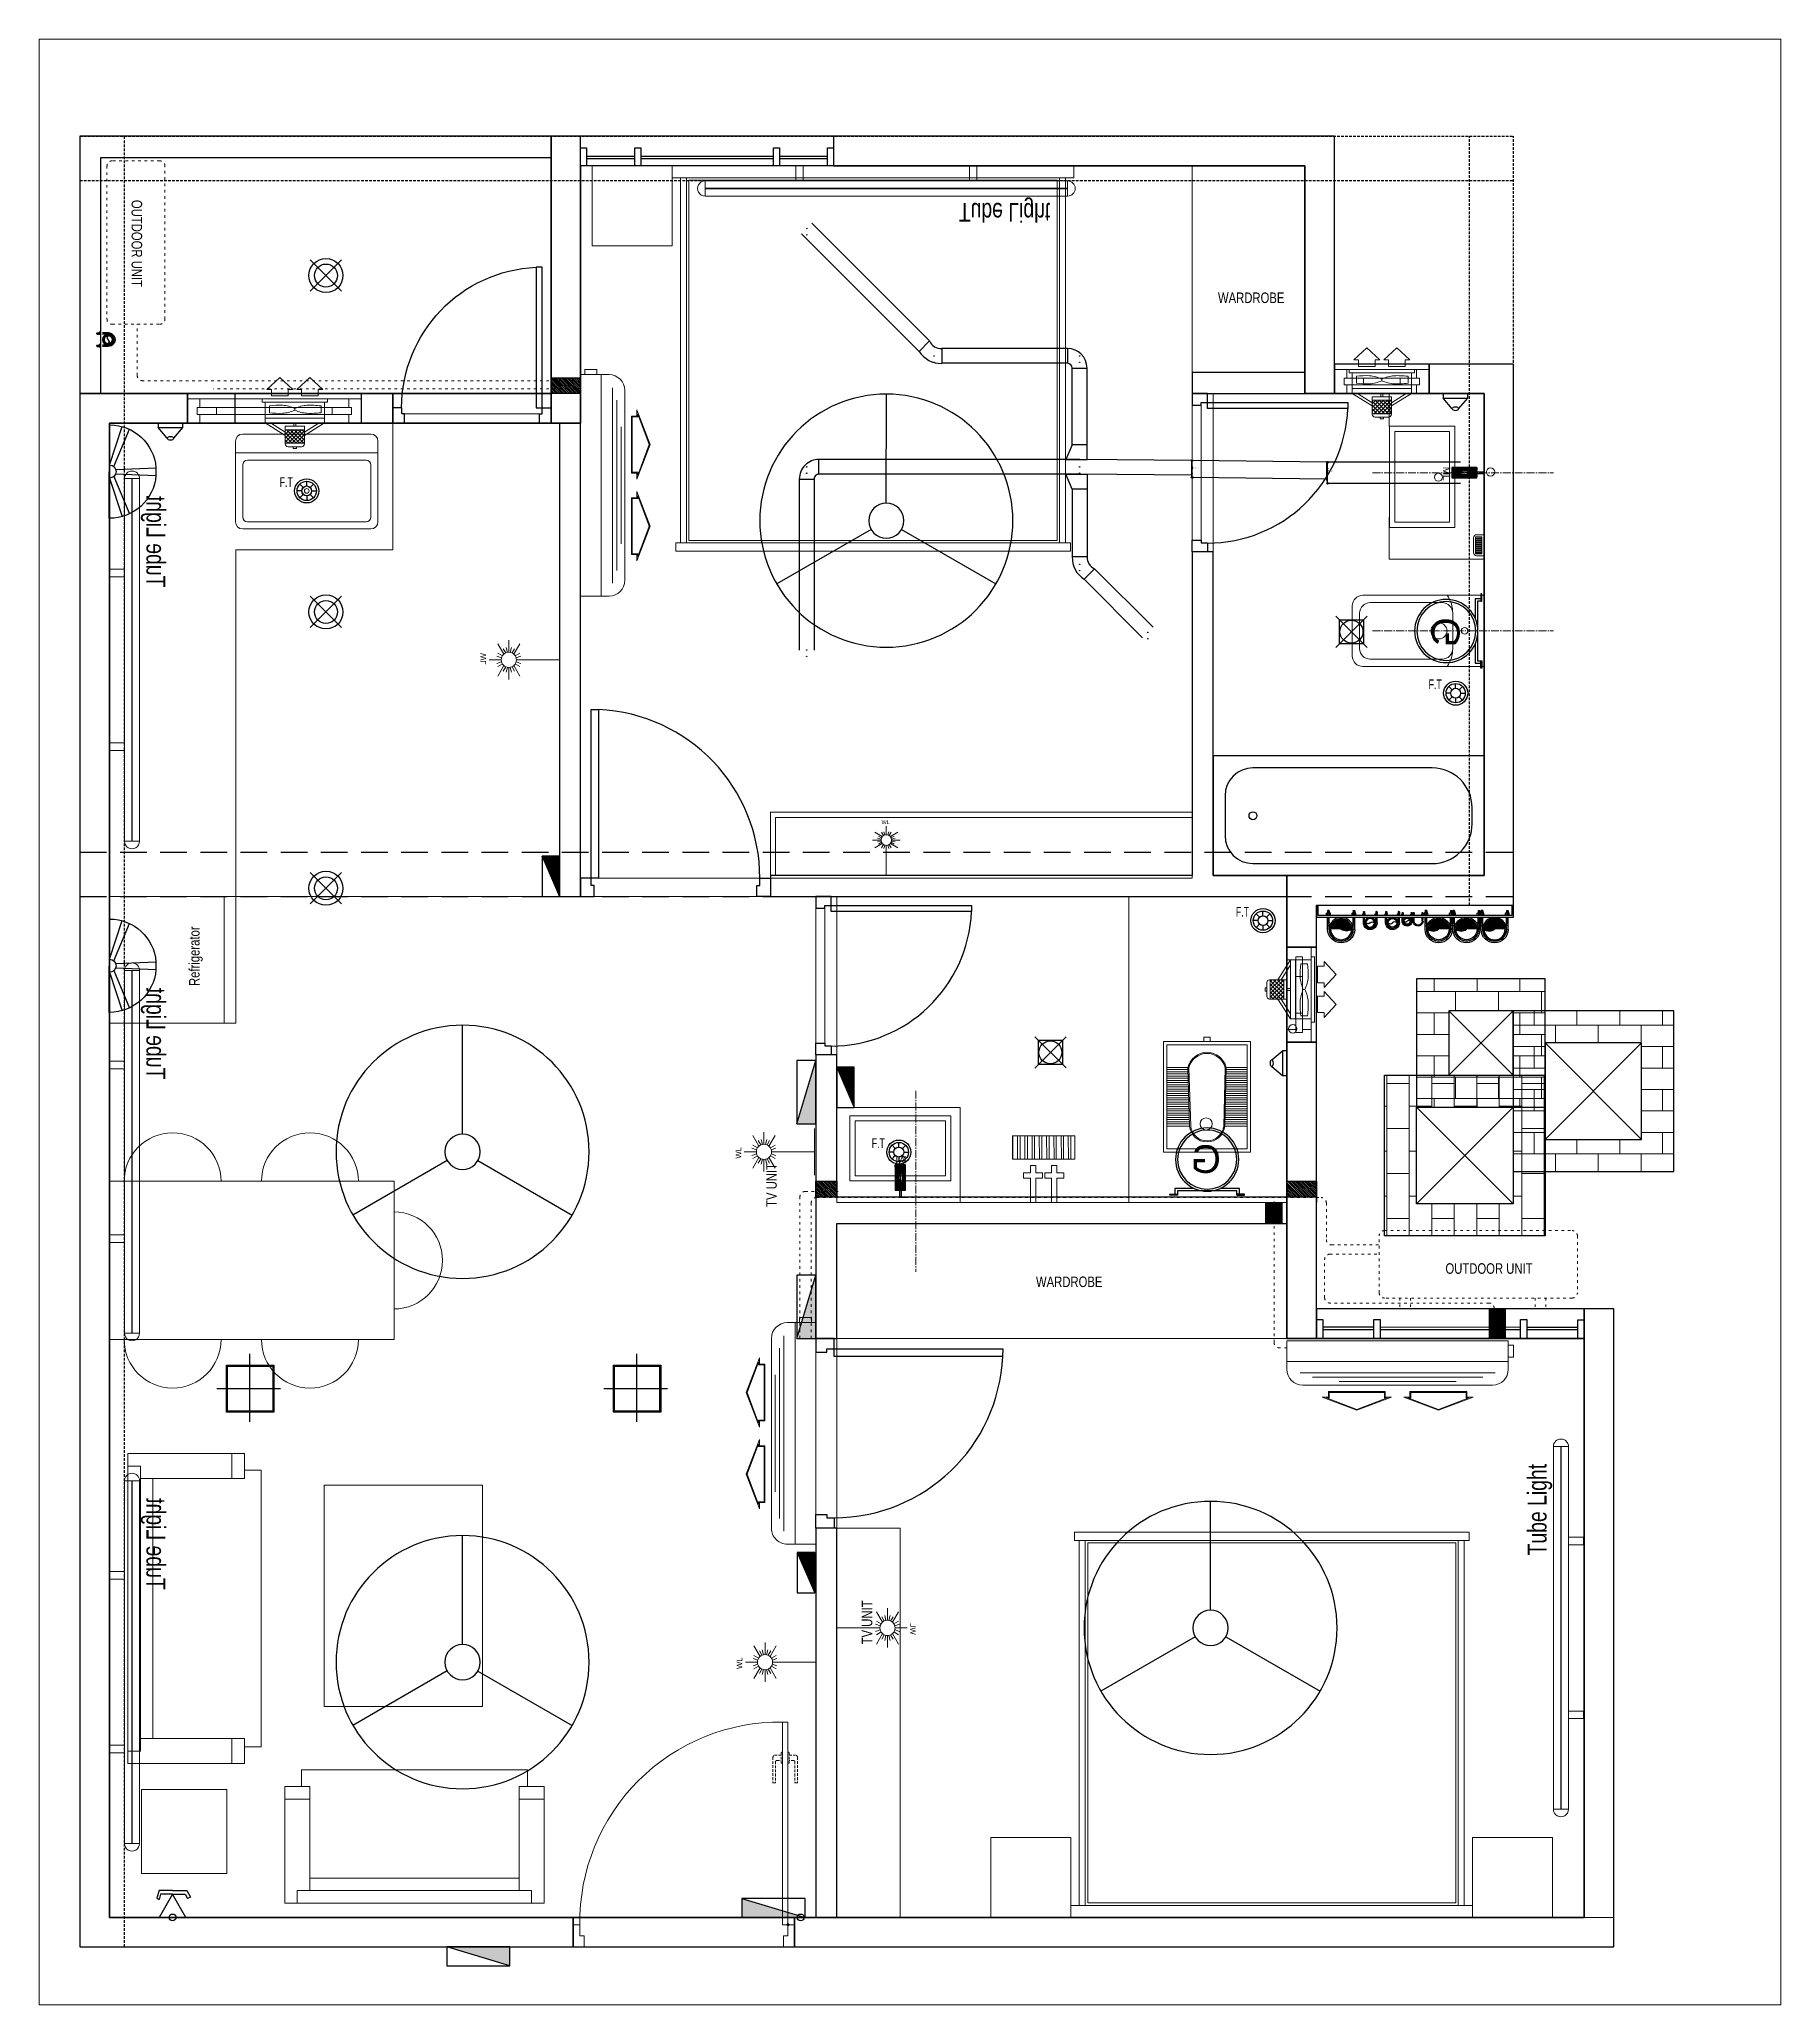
# Model space of a CAD drawing. Header units: millimetres. Extents: x 27934 to 36193, y -8056 to 1263.
import ezdxf

# ---------------------------------------------------------------- set-up
doc = ezdxf.new("R2010")
doc.units = ezdxf.units.MM
doc.header["$MEASUREMENT"] = 0
for name, pattern in [('ACAD_ISO03W100', [30, 12, -18]), ('CENTER2', [1.125, 0.75, -0.125, 0.125, -0.125]), ('DASHED', [0.75, 0.5, -0.25]), ('X-Type B1_lower NEW$0$HIDDENX2', [19.05, 12.7, -6.35])]:
    doc.linetypes.add(name, pattern=pattern)
for name, color, linetype in [('_Balcony', 25, 'Continuous'), ('_CarpetFSI', 191, 'Continuous'), ('_Door', 114, 'Continuous'), ('_ResiFSI', 190, 'Continuous'), ('_Window', 115, 'Continuous'), ('A-DOOR', 6, 'Continuous'), ('A-WINDOW', 3, 'Continuous'), ('BEAM', 7, 'X-Type B1_lower NEW$0$HIDDENX2'), ('HI-WALL UNIT', 184, 'Continuous'), ('I-ELEC-POWR-SYMB', 7, 'Continuous'), ('MIRROR LIGHT', 150, 'Continuous'), ('Pantry 1', 4, 'Continuous'), ('PP- HVAC ELBOW', 5, 'Continuous'), ('SH - HWR', 6, 'Continuous'), ('SH- WWP', 92, 'Continuous'), ('SH-DB', 7, 'Continuous'), ('WWP', 92, 'Continuous')]:
    doc.layers.add(name, color=color, linetype=linetype)
for name, color, linetype, lineweight in [('_MAA_Door', 253, 'Continuous', 13), ('_MAA_Fixture_Kitchen', 253, 'Continuous', 9), ('_MAA_Spec_Furniture', 251, 'Continuous', 13), ('A-GLAZ', 54, 'Continuous', 5), ('A-GLAZ-FRAM', 74, 'Continuous', 5), ('column no.', 183, 'Continuous', 13), ('DB CONDUIT', 182, 'Continuous', 30), ('door', 102, 'Continuous', 0), ('FUR', 9, 'Continuous', 9), ('FURNITURE', 250, 'Continuous', 13), ('KUTUPHANE', 4, 'Continuous', 30), ('OUTER', 6, 'Continuous', 35), ('PP-OUTER', 8, 'Continuous', 30), ('PP-ROOM 1', 8, 'Continuous', 30), ('PP-ROOM 2', 8, 'Continuous', 30), ('PP-ROOM 3', 8, 'Continuous', 30), ('PP-ROOM 4', 8, 'Continuous', 30), ('PP-TOILET 1', 8, 'Continuous', 30), ('PP-TOILET 2', 8, 'Continuous', 30), ('PP-TOILET 3', 8, 'Continuous', 30), ('RWP', 150, 'Continuous', 15), ('SAG RAG', 252, 'Continuous', 0), ('SH - ANGLE SUPPORT', 7, 'Continuous', 30), ('SH - CWS', 180, 'Continuous', 30), ('SH - HWS', 1, 'Continuous', 30), ('SH - RWP', 150, 'Continuous', 0), ('SH- SWP', 1, 'Continuous', 15), ('SH-CEILING ROSE', 150, 'Continuous', 30), ('SH-Ele-Ceiling fan', 1, 'Continuous', 20), ('SH-Ele-Ceiling Light', 4, 'Continuous', 20), ('SH-Ele-EX fan', 3, 'Continuous', 20), ('SH-Ele-TUBE LIGHT', 5, 'Continuous', 5), ('SH-Ele-Wall light', 6, 'Continuous', 20), ('SH-EQUIP.', 250, 'Continuous', 5), ('SH-SLEEVE FOR AC', 170, 'DASHED', 5), ('SH-Telephone', 220, 'Continuous', 30), ('SH-TELEPHONE CONDUIT', 214, 'Continuous', 30), ('SWP', 1, 'Continuous', 15), ('WALL', 8, 'Continuous', 30), ('WALL A', 7, 'Continuous', 5), ('walli', 94, 'Continuous', 20), ('walls', 211, 'Continuous', 30)]:
    doc.layers.add(name, color=color, linetype=linetype, lineweight=lineweight)
doc.styles.add('ARIAL', font='')
doc.styles.add('CEN', font='Century Gothic')
doc.styles.add('ING-DIM', font='swisscl.ttf')
doc.styles.add('S2', font='romans.shx', dxfattribs={"width": 0.65, "height": 4})
doc.styles.get("Standard").update_dxf_attribs({"font": 'Arial.ttf'})
doc.styles.add('X-CORE NEW2$0$DIMTEXT', font='Romans.shx', dxfattribs={"width": 0.8})
doc.styles.get('ARIAL').set_extended_font_data('Arial Baltic')

# ---------------------------------------------------------------- blocks, each defined once
blk = doc.blocks.new('DOOR')
for points in [[(-31634800.7, -21511672), (-31634888.2, -21511672), (-31634888.2, -21511737), (-31634835.7, -21511737), (-31634835.7, -21511722), (-31634800.7, -21511722)], [(-31634800.7, -21511722), (-31634001.4, -21511722), (-31634001.5, -21511757), (-31634800.7, -21511757)], [(-31634800.7, -21512572), (-31634888.2, -21512572), (-31634888.2, -21512507), (-31634835.7, -21512507), (-31634835.7, -21512522), (-31634800.7, -21512522)]]:
    blk.add_lwpolyline(points, close=True)
at = {"color": 251}
blk.add_arc((-31634800.7, -21511722), 800, 270, 357.49251, dxfattribs=at)
at = {"layer": 'door'}
blk.add_line((-31634888.2, -21512572, 0), (-31634888.2, -21511672, 0), dxfattribs=at)
blk = doc.blocks.new('Tube Light')
at = {"layer": 'SH-Ele-TUBE LIGHT', "color": 5}
for p, q in [((-2788056.3, -928262.8), (-2789784.3, -928262.8)), ((-2789784.3, -928262.8), (-2789784.3, -928334.8)), ((-2788056.3, -928262.8), (-2788056.3, -928334.8)), ((-2788056.3, -928334.8), (-2789784.3, -928334.8)), ((-2789352.3, -928334.8), (-2789352.3, -928406.8)), ((-2789316.3, -928406.8), (-2789316.3, -928334.8)), ((-2788524.3, -928406.8), (-2788524.3, -928334.8)), ((-2788488.3, -928334.8), (-2788488.3, -928406.8)), ((-2789352.3, -928406.8), (-2789316.3, -928406.8)), ((-2788488.3, -928406.8), (-2788524.3, -928406.8))]:
    blk.add_line(p, q, dxfattribs=at)
at = {"layer": 'SH-Ele-TUBE LIGHT', "color": 4, "lineweight": 0, "const_width": 7.5}
blk.add_lwpolyline([(-2789784.3, -928298.8), (-2788056.3, -928298.8)], dxfattribs=at)
at = {"layer": 'SH-Ele-TUBE LIGHT', "color": 5, "extrusion": (0, 0, -1)}
for centre, start_param, end_param in [((-2789784.3, -928298.8), 0.785398, 3.926991), ((-2788056.3, -928298.8), 3.926991, 7.068583)]:
    blk.add_ellipse(centre, major_axis=(25.5, -25.5), ratio=1, start_param=start_param, end_param=end_param, dxfattribs=at)
at = {"layer": 'SH-Ele-TUBE LIGHT', "color": 5, "insert": (-2788574.8, -928140.1), "char_height": 90, "attachment_point": 1, "style": 'ING-DIM'}
blk.add_mtext_dynamic_manual_height_columns('Tube Light', width=489.045, gutter_width=25, heights=[0], dxfattribs=at)
blk = doc.blocks.new('bulb')
at = {"layer": 'SH-Ele-Wall light', "lineweight": 20}
for p, q in [((24298.93, -13831.36), (24298.93, -13825.72)), ((24295.38, -13834.91), (24289.74, -13834.91)), ((24296.25, -13832.58), (24291.35, -13829.71)), ((24295.44, -13834.22), (24293.12, -13833.64)), ((24295.44, -13835.6), (24293.12, -13836.19)), ((24295.7, -13833.43), (24293.69, -13832.25)), ((24297.05, -13831.89), (24295.76, -13829.72)), ((24298, -13831.48), (24297.24, -13829.31)), ((24299.86, -13831.48), (24300.62, -13829.31)), ((24300.81, -13831.89), (24302.1, -13829.72)), ((24301.61, -13832.58), (24306.51, -13829.71)), ((24302.16, -13833.43), (24304.17, -13832.25)), ((24302.42, -13834.22), (24304.74, -13833.64)), ((24302.42, -13835.6), (24304.74, -13836.19)), ((24302.48, -13834.91), (24308.12, -13834.91)), ((24296.25, -13837.24), (24291.35, -13840.11)), ((24295.7, -13836.39), (24293.69, -13837.57)), ((24297.05, -13837.93), (24295.76, -13840.1)), ((24298, -13838.34), (24297.24, -13840.51)), ((24298.93, -13838.46), (24298.93, -13858.61)), ((24299.86, -13838.34), (24300.62, -13840.51)), ((24300.81, -13837.93), (24302.1, -13840.1)), ((24301.61, -13837.24), (24306.51, -13840.11)), ((24302.16, -13836.39), (24304.17, -13837.57)), ((24287.97, -13858.61), (24309.89, -13858.61))]:
    blk.add_line(p, q, dxfattribs=at)
blk.add_circle((24298.93, -13834.91), 3.55, dxfattribs=at)
at = {"layer": 'SH-Ele-Wall light', "color": 7}
blk.add_text('WL', height=2.613, rotation=0, dxfattribs=at).set_placement((24295.73, -13824.25))
blk = doc.blocks.new('GHGHGHGHG')
at = {"layer": 'SH-Ele-EX fan', "linetype": 'Continuous', "ltscale": 500}
h = blk.add_hatch(dxfattribs=at)
h.set_pattern_fill('ANSI37', color=186, scale=50, style=0)
h.paths.add_polyline_path([(420432.4, -531717), (420432.4, -531686.2), (420388.5, -531686.2), (420388.5, -531717)])
at = {"layer": 'SH-Ele-EX fan', "color": 214, "ltscale": 9}
for p, q in [((420346.5, -531594.2), (420376.3, -531566.8)), ((420406, -531594.2), (420376.3, -531566.8)), ((420414.9, -531594.2), (420444.6, -531566.8)), ((420474.4, -531594.2), (420444.6, -531566.8)), ((420357.5, -531594.2), (420346.5, -531594.2)), ((420357.5, -531594.2), (420357.5, -531609.1)), ((420357.5, -531609.1), (420395.1, -531609.1)), ((420395.1, -531594.2), (420406, -531594.2)), ((420395.1, -531594.2), (420395.1, -531609.1)), ((420425.8, -531594.2), (420414.9, -531594.2)), ((420425.8, -531594.2), (420425.8, -531609.1)), ((420463.4, -531609.1), (420425.8, -531609.1)), ((420463.4, -531594.2), (420463.4, -531609.1)), ((420463.4, -531594.2), (420474.4, -531594.2)), ((420478, -531659.5), (420478, -531670.6))]:
    blk.add_line(p, q, dxfattribs=at)
at = {"layer": 'SH-Ele-EX fan', "color": 214, "linetype": 'Continuous', "ltscale": 150}
for p, q in [((420350.3, -531647.5), (420350.3, -531631.6)), ((420410.5, -531641.6), (420410.5, -531637.6)), ((420468.6, -531631.6), (420468.6, -531647.5)), ((420342.9, -531659.5), (420342.9, -531670.6)), ((420342.9, -531670.6), (420478, -531670.6)), ((420342.9, -531670.6), (420388.5, -531699.4)), ((420388.5, -531699.4), (420342.9, -531670.6)), ((420388.5, -531692), (420354.7, -531670.6)), ((420408.3, -531678.3), (420408.3, -531670.6)), ((420412.6, -531678.3), (420412.6, -531670.6)), ((420478, -531670.6), (420432.4, -531699.4)), ((420432.4, -531699.4), (420478, -531670.6)), ((420432.4, -531692), (420466.2, -531670.6))]:
    blk.add_line(p, q, dxfattribs=at)
at = {"layer": 'SH-Ele-EX fan', "color": 7, "linetype": 'Continuous', "ltscale": 150}
for p, q in [((420388.5, -531686.2), (420432.4, -531686.2)), ((420388.5, -531717), (420432.4, -531717))]:
    blk.add_line(p, q, dxfattribs=at)
at = {"layer": 'SH-Ele-EX fan', "color": 214, "linetype": 'Continuous', "ltscale": 150}
for points in [[(420335.7, -531623.5), (420485.2, -531623.5), (420485.2, -531615.7), (420335.7, -531615.7)], [(420342.9, -531659.5), (420478, -531659.5), (420478, -531623.5), (420342.9, -531623.5)], [(420406.7, -531724.9), (420414.2, -531724.9), (420414.2, -531729), (420406.7, -531729)]]:
    blk.add_lwpolyline(points, close=True, dxfattribs=at)
blk.add_lwpolyline([(420388.5, -531678.3), (420432.4, -531678.3), (420432.4, -531718.4, -0.414214), (420425.9, -531724.9), (420395, -531724.9, -0.414214), (420388.5, -531718.4)], format="xyb", close=True, dxfattribs=at)
for points in [[(420350.3, -531631.6), (420362.3, -531630.6), (420381.9, -531628.8), (420401.1, -531633.1), (420410.5, -531637.8)], [(420350.3, -531647.5), (420362.3, -531648.4), (420381.9, -531650.3), (420401.1, -531646), (420410.5, -531641.6)], [(420468.6, -531631.6), (420458.6, -531630.6), (420439, -531628.8), (420419.8, -531633.1), (420410.5, -531637.8)], [(420468.6, -531647.5), (420458.6, -531648.4), (420439, -531650.3), (420419.8, -531646), (420410.5, -531641.6)]]:
    blk.add_open_spline(points, degree=3, knots=[0, 0, 0, 0, 12.206583, 23.888139, 23.888139, 23.888139, 23.888139], dxfattribs=at)
blk = doc.blocks.new('hghghghgh')
at = {"layer": 'SH-CEILING ROSE', "linetype": 'Continuous'}
for p, q in [((-359.12, 3797.89), (-362.08, 3794.4)), ((-362.08, 3792.94), (-362.08, 3794.4)), ((-362.08, 3794.4), (-354.03, 3794.4)), ((-356.99, 3797.89), (-354.03, 3794.4)), ((-354.03, 3794.4), (-354.03, 3792.94)), ((-362.08, 3792.94), (-354.03, 3792.94))]:
    blk.add_line(p, q, dxfattribs=at)
blk.add_ellipse((-358.05, 3797.89), major_axis=(-1.06, 0), ratio=0.4924, dxfattribs=at)
blk = doc.blocks.new('rfgfggf')
at = {"layer": 'SH-Ele-Ceiling fan', "color": 174, "lineweight": 30, "true_color": 0x00008f}
for p, q in [((44163897.4, -73406.3), (44163450.3, -73148.2)), ((44164042.2, -73406.3), (44164489.3, -73148.2)), ((44163969.8, -73531.8), (44163969.8, -74048))]:
    blk.add_line(p, q, dxfattribs=at)
for radius in [599.9, 83.6]:
    blk.add_circle((44163969.8, -73448.2), radius, dxfattribs=at)
blk = doc.blocks.new('ghfhghfg')
at = {"layer": 'SH-Ele-Ceiling Light', "color": 174, "lineweight": 30}
for p, q in [((44167637, -197509), (44167637, -197223)), ((44167780, -197366), (44167494, -197366))]:
    blk.add_line(p, q, dxfattribs=at)
blk.add_circle((44167637, -197366), 110, dxfattribs=at)
at = {"layer": 'SH-Ele-Ceiling Light', "color": 4, "lineweight": 30}
blk.add_circle((44167637, -197366), 74.1, dxfattribs=at)
blk = doc.blocks.new('A$C64614524')
at = {"layer": 'SAG RAG', "lineweight": 0}
for p, q in [((-8.52, 0), (8.52, 0)), ((-10.4, -1.66), (0, -5.58)), ((-8.52, -1.66), (-10.4, -1.66)), ((-9.12, -1.89), (0, -5.33)), ((-8.29, -1.89), (-9.12, -1.89)), ((-8.52, 0), (-8.52, -1.66)), ((-8.29, -0.23), (8.29, -0.23)), ((-8.29, -0.23), (-8.29, -1.89)), ((10.4, -1.66), (0, -5.58)), ((9.12, -1.89), (0, -5.33)), ((8.29, -0.23), (8.29, -1.89)), ((8.29, -1.89), (9.12, -1.89)), ((8.52, 0), (8.52, -1.66)), ((8.52, -1.66), (10.4, -1.66))]:
    blk.add_line(p, q, dxfattribs=at)
blk = doc.blocks.new('ERTRTRTRTRTRT')
at = {"layer": 'HI-WALL UNIT', "color": 8, "lineweight": 0}
for p, q in [((-31232277.1, -21984781.6, 0), (-31232277.1, -21984724, 0)), ((-31232277.1, -21984724, 0), (-31232253.2, -21984724, 0)), ((-31232253.2, -21984704, 0), (-31231203.2, -21984704, 0)), ((-31232253.2, -21984839, 0), (-31232253.2, -21984704, 0)), ((-31232253.2, -21984724, 0), (-31232253.2, -21984781.6, 0)), ((-31231203.2, -21984704, 0), (-31231203.2, -21984839, 0)), ((-31232253.2, -21984781.6, 0), (-31232277.1, -21984781.6, 0)), ((-31231203.2, -21984802, 0), (-31232253.2, -21984802, 0)), ((-31232191.3, -21984855.4, 0), (-31231265.2, -21984855.4, 0)), ((-31231278.2, -21984914, 0), (-31232178.2, -21984914, 0)), ((-31232132.1, -21984875.8, 0), (-31231324.4, -21984875.8, 0)), ((-31232005.4, -21984896.3, 0), (-31231451.1, -21984896.3, 0))]:
    blk.add_line(p, q, dxfattribs=at)
for centre, start, end in [((-31232178.2, -21984839, 0), 180, 270), ((-31231278.2, -21984839, 0), 270, 0)]:
    blk.add_arc(centre, 75, start, end, dxfattribs=at)
at = {"layer": 'HI-WALL UNIT', "xscale": -15.84481338223536, "yscale": 15.84481338223536, "zscale": 15.84481338316491}
for p in [(-31231921.8, -21984944.9, 0), (-31231534.8, -21984944.9, 0)]:
    blk.add_blockref('A$C64614524', p, dxfattribs=at)
blk = doc.blocks.new('*U219')
at = {"lineweight": 0}
for p, q in [((2.34, 2.25), (15.27, 2.25)), ((5.4, 0.63), (12.21, 0.63)), ((15.27, -2.25), (2.34, -2.25)), ((12.21, -0.63), (5.4, -0.63))]:
    blk.add_line(p, q, dxfattribs=at)
at = {"layer": 'A-GLAZ-FRAM', "lineweight": 0}
for points in [[(0, 2.25), (0, -2.25), (2.34, -2.25), (2.34, -0.63), (1.8, -0.63), (1.8, 0.63), (2.34, 0.63), (2.34, 2.25)], [(1.8, -0.63), (1.8, 0.63), (5.4, 0.63), (5.4, -0.63)], [(15.81, -0.63), (15.81, 0.63), (12.21, 0.63), (12.21, -0.63)], [(17.61, 2.25), (17.61, -2.25), (15.27, -2.25), (15.27, -0.63), (15.81, -0.63), (15.81, 0.63), (15.27, 0.63), (15.27, 2.25)]]:
    blk.add_lwpolyline(points, close=True, dxfattribs=at)
blk = doc.blocks.new('*U224')
at = {"lineweight": 0}
for p, q in [((2.34, 2.25), (29.94, 2.25)), ((5.4, 0.63), (26.88, 0.63)), ((29.94, -2.25), (2.34, -2.25)), ((26.88, -0.63), (5.4, -0.63))]:
    blk.add_line(p, q, dxfattribs=at)
at = {"layer": 'A-GLAZ-FRAM', "lineweight": 0}
for points in [[(0, 2.25), (0, -2.25), (2.34, -2.25), (2.34, -0.63), (1.8, -0.63), (1.8, 0.63), (2.34, 0.63), (2.34, 2.25)], [(1.8, -0.63), (1.8, 0.63), (5.4, 0.63), (5.4, -0.63)], [(30.48, -0.63), (30.48, 0.63), (26.88, 0.63), (26.88, -0.63)], [(32.28, 2.25), (32.28, -2.25), (29.94, -2.25), (29.94, -0.63), (30.48, -0.63), (30.48, 0.63), (29.94, 0.63), (29.94, 2.25)]]:
    blk.add_lwpolyline(points, close=True, dxfattribs=at)
blk = doc.blocks.new('*U220')
for points in [[(0, -0.58), (0, 0.58), (0.87, 0.58), (0.87, -0.12), (0.67, -0.12), (0.67, -0.58)], [(12, -0.58), (12, 0.58), (11.13, 0.58), (11.13, -0.12), (11.33, -0.12), (11.33, -0.58)], [(11.33, -0.58), (11.33, -11.24), (10.87, -11.24), (10.87, -0.58)]]:
    blk.add_lwpolyline(points, close=True)
at = {"color": 251}
blk.add_arc((11.33, -0.58), 10.67, 180, 267.4925, dxfattribs=at)
blk = doc.blocks.new('X-Type B1_lower NEW$0$122_AF-DOOR PULL')
at = {"linetype": 'X-Type B1_lower NEW$0$HIDDENX2'}
for p, q in [((10665.4, -5794.8), (10665.4, -5773.5)), ((10691.1, -5773.5), (10691.1, -5802.3)), ((10559.4, -5800.8), (10560.4, -5799.8)), ((10559.4, -5811.3), (10559.4, -5800.8)), ((10559.4, -5807.8), (10559.4, -5807.8)), ((10559.4, -5811.3), (10560.4, -5812.3)), ((10660.4, -5799.8), (10560.4, -5799.8)), ((10681.1, -5812.3), (10560.4, -5812.3))]:
    blk.add_line(p, q, dxfattribs=at)
blk.add_lwpolyline([(10704.7, -5767.5), (10704.7, -5770.6, -0.414214), (10701.8, -5773.5), (10655.5, -5773.5, -0.414214), (10652.6, -5770.6), (10652.6, -5767.5)], format="xyb", close=True, dxfattribs=at)
for centre, radius, end in [((10660.4, -5794.8), 5, 0), ((10681.1, -5802.3), 10, 360)]:
    blk.add_arc(centre, radius, 270, end, dxfattribs=at)
blk = doc.blocks.new('rghrger')
at = {"layer": '_MAA_Door'}
for p, q in [((-1000, 0), (-1000, 100)), ((-1000, 100), (-970, 100)), ((-970, 100), (-970, 50)), ((0, 100), (-30, 100)), ((-30, 100), (-30, 50)), ((0, 0), (0, 100)), ((-950, 0), (-1000, 0)), ((-970, 50), (-950, 50)), ((-950, 50), (-950, 0)), ((-50, 0), (-950, 0)), ((-30, 50), (-50, 50)), ((-50, 50), (-50, 0)), ((-50, 0), (0, 0))]:
    blk.add_line(p, q, dxfattribs=at)
blk.add_lwpolyline([(-55, 1015), (-30, 1015), (-30, 100), (-55, 100)], close=True, dxfattribs=at)
blk.add_circle((-30, 100), 5, dxfattribs=at)
blk.add_arc((-67.6, 112.6), 902.5, 89.1985, 180.80129, dxfattribs=at)
at = {"layer": '_MAA_Door', "extrusion": (0, 0, -1)}
for p, xscale, yscale, zscale, rotation in [((-5437.8, -9316), 0.9523809524882803, 0.9523809524882803, -0.9523809522699435, 90.0000000526141), ((5522.8, -9316), -0.9523809524882803, 0.9523809523789702, -0.9523809524882803, 269.9999999473859)]:
    blk.add_blockref('X-Type B1_lower NEW$0$122_AF-DOOR PULL', p, dxfattribs=dict(at, xscale=xscale, yscale=yscale, zscale=zscale, rotation=rotation))
blk = doc.blocks.new('Sink-single - 30 in top')
at = {"layer": 'FUR', "lineweight": 0}
blk.add_line((-15, -3.999996), (15, -3.999996), dxfattribs=at)
for points in [[(-13.5, 0), (13.5, 0)], [(-15, -18.499996), (-15, -1.5)], [(15, -1.5), (15, -18.499996)], [(-13.5, -17.499996), (-13.5, -6.499996)], [(-12.5, -5.499996), (12.5, -5.499996)], [(13.5, -6.499996), (13.5, -17.499996)], [(13.5, -19.999996), (-13.5, -19.999996)], [(12.5, -18.499996), (-12.5, -18.499996)]]:
    blk.add_lwpolyline(points, dxfattribs=at)
for radius in [1, 0.5]:
    blk.add_circle((0, -11.999996), radius, dxfattribs=at)
for centre, radius, start, end in [((-13.5, -1.5), 1.5, 90, 180), ((13.5, -1.5), 1.5, 0, 90), ((-12.5, -6.499996), 1, 90, 180), ((12.5, -6.499996), 1, 0, 90), ((-13.5, -18.499996), 1.5, 180, 270), ((-12.5, -17.499996), 1, 180, 270), ((12.5, -17.499996), 1, 270, 0), ((13.5, -18.499996), 1.5, 270, 0)]:
    blk.add_arc(centre, radius, start, end, dxfattribs=at)
blk = doc.blocks.new('closet2')
for points in [[(-580, 170, 0.414214), (-630, 120), (-630, -120, 0.414214), (-580, -170), (-5, -170, 0.414214), (0, -165), (0, 165, 0.414214), (-5, 170)], [(-545, -135, -0.414214), (-595, -85), (-595, 85, -0.414214), (-545, 135), (-200, 135, -0.414214), (-150, 85), (-150, -85, -0.414214), (-200, -135)]]:
    blk.add_lwpolyline(points, format="xyb", close=True)
for centre, radius in [((-215.5, 0), 38.2), ((-93, 0), 15.8)]:
    blk.add_circle(centre, radius)
for centre, start, end in [((-302.5, 84.9), 0, 33.88831), ((-302.5, -84.9), 326.11169, 0)]:
    blk.add_arc(centre, 152.6, start, end)
blk = doc.blocks.new('A$C254E4782')
for p, q in [((17.5, 36), (17.5, 48.1)), ((18.7, 36), (18.7, 48.1)), ((20, 36), (20, 48.1)), ((21.2, 35.9), (21.2, 48.1)), ((22.5, 35.9), (22.5, 48.1)), ((23.7, 35.9), (23.7, 48.1)), ((25, 35.9), (25, 48.1)), ((26.2, 35.8), (26.2, 48.1)), ((27.5, 35.8), (27.5, 48.1)), ((28.7, 35.8), (28.7, 48.1)), ((30, 35.7), (30, 48.1)), ((31.2, 35.7), (31.2, 48.1)), ((32.5, 35.7), (32.5, 48.1)), ((33.7, 35.6), (33.7, 48.1)), ((35, 35.6), (35, 48.1)), ((36.2, 35.6), (36.2, 48.1)), ((37.5, 35.6), (37.5, 48.1)), ((38.7, 35.5), (38.7, 48.1)), ((40, 35.5), (40, 48.1)), ((41.2, 35.5), (41.2, 48.1)), ((42.5, 35.4), (42.5, 48.1)), ((43.7, 35.4), (43.7, 48.1)), ((45, 35.4), (45, 48.1)), ((46.2, 35.3), (46.2, 48.1)), ((47.5, 35.3), (47.5, 48.1)), ((48.7, 35.3), (48.7, 48.1)), ((50, 35.3), (50, 48.1)), ((51.2, 48.1), (51.2, 35.2)), ((51.2, 35.2), (51.2, 48.1)), ((17.5, 1.9), (17.5, 14)), ((18.7, 1.9), (18.7, 14)), ((20, 1.9), (20, 14.1)), ((21.2, 1.9), (21.2, 14.1)), ((22.5, 1.9), (22.5, 14.1)), ((23.7, 1.9), (23.7, 14.2)), ((25, 1.9), (25, 14.2)), ((26.2, 1.9), (26.2, 14.2)), ((27.5, 1.9), (27.5, 14.3)), ((28.7, 1.9), (28.7, 14.3)), ((30, 1.9), (30, 14.3)), ((31.2, 1.9), (31.2, 14.4)), ((32.5, 1.9), (32.5, 14.4)), ((33.7, 1.9), (33.7, 14.5)), ((35, 1.9), (35, 14.5)), ((36.2, 1.9), (36.2, 14.5)), ((37.5, 1.9), (37.5, 14.6)), ((38.7, 1.9), (38.7, 14.6)), ((40, 1.9), (40, 14.6)), ((41.2, 1.9), (41.2, 14.7)), ((42.5, 1.9), (42.5, 14.7)), ((43.7, 1.9), (43.7, 14.7)), ((45, 1.9), (45, 14.8)), ((46.2, 1.9), (46.2, 14.8)), ((47.5, 1.9), (47.5, 14.8)), ((48.7, 1.9), (48.7, 14.9)), ((50, 1.9), (50, 14.9)), ((51.2, 1.9), (51.2, 14.9)), ((51.2, 14.9), (51.2, 1.9))]:
    blk.add_line(p, q)
for points in [[(2.5, 50), (66.2, 50), (66.2, 0), (2.5, 0)], [(4.4, 48.1), (64.4, 48.1), (64.4, 1.9), (4.4, 1.9)]]:
    blk.add_lwpolyline(points, close=True)
for points in [[(17.5, 36), (51.2, 35.2, -0.899983), (51.2, 14.9), (17.6, 14, -0.799392)], [(17.6, 35.4), (51.2, 34.6, -0.897689), (51.2, 15.6), (17.6, 14.6, -0.793494), (17.6, 35.4)]]:
    blk.add_lwpolyline(points, format="xyb", close=True)
blk.add_lwpolyline([(2.5, 23.1), (0, 23.1), (0, 26.9), (2.5, 26.9)])
at = {"lineweight": 0, "ltscale": 60}
blk.add_circle((50, 24.5), 3.5, dxfattribs=at)
blk = doc.blocks.new('A$C59AC3610')
at = {"layer": 'FUR'}
for points in [[(0, 6.27), (0, 5.27), (1.43, 5.27), (1.43, 3.99), (2.43, 3.99), (2.43, 5.27), (6.97, 5.27), (6.97, 6.27), (2.43, 6.27), (2.43, 7.55), (1.43, 7.55), (1.43, 6.27)], [(0, 2.28), (0, 1.28), (1.43, 1.28), (1.43, 0), (2.43, 0), (2.43, 1.28), (6.97, 1.28), (6.97, 2.28), (2.43, 2.28), (2.43, 3.56), (1.43, 3.56), (1.43, 2.28)]]:
    blk.add_lwpolyline(points, close=True, dxfattribs=at)
blk = doc.blocks.new('GFDGRET')
at = {"layer": 'SH-EQUIP.', "linetype": 'Continuous', "lineweight": -3, "ltscale": 0.6}
for points in [[(-31254564, -21982861), (-31254599.6, -21982861), (-31254599.6, -21982856.3), (-31254564, -21982856.3)], [(-31254282, -21982861), (-31254246.4, -21982861), (-31254246.4, -21982856.3), (-31254282, -21982856.3)]]:
    blk.add_lwpolyline(points, close=True, dxfattribs=at)
for points in [[(-31254564.1, -21982861), (-31254575.8, -21982861), (-31254575.8, -21982828.6), (-31254484.4, -21982828.6)], [(-31254564.1, -21982861), (-31254564.1, -21982840.3), (-31254282, -21982840.3), (-31254282, -21982856.3)], [(-31254361.6, -21982828.6), (-31254270.3, -21982828.6), (-31254270.3, -21982856.3), (-31254282, -21982856.3)]]:
    blk.add_lwpolyline(points, dxfattribs=at)
for radius in [150, 140]:
    blk.add_circle((-31254423, -21982692), radius, dxfattribs=at)
at = {"layer": 'SH-EQUIP.', "linetype": 'Continuous', "lineweight": 40, "ltscale": 0.6, "insert": (-31255388.7, -21982757.1, 0), "char_height": 131.25, "width": 2198.979, "attachment_point": 7, "style": 'ARIAL'}
blk.add_mtext('\\pxi6.860571;\\fArial Baltic|b0|i0|c186|p34;\\C8;G', dxfattribs=at)
blk = doc.blocks.new('GRDST6')
at = {"layer": 'MIRROR LIGHT', "lineweight": 30, "ltscale": 0.6}
h = blk.add_hatch(dxfattribs=at)
h.set_pattern_fill('ANSI31', color=256)
h.set_pattern_definition([(45, (0, 0), (-0.0883883476483, 0.0883883476483), [])])
h.paths.add_polyline_path([(-29909156.5, -22409378.5), (-29909156.5, -22409270.1), (-29909201.6, -22409270.1), (-29909201.6, -22409378.5)])
edge = h.paths.add_edge_path(flags=17)
edge.add_line((-29909187.1, -22409378.5), (-29909187.1, -22409270.1))
edge.add_line((-29909171, -22409378.5), (-29909171, -22409270.1))
at = {"layer": 'MIRROR LIGHT', "color": 165, "lineweight": 30, "ltscale": 0.6, "true_color": 0x5e67af}
for p, q in [((-29909179, -22409239.5), (-29909212.7, -22409239.5)), ((-29909183, -22409270.1), (-29909183, -22409239.5)), ((-29909179, -22409239.5), (-29909145.4, -22409239.5)), ((-29909175.1, -22409270.1), (-29909175.1, -22409239.5))]:
    blk.add_line(p, q, dxfattribs=at)
at = {"layer": 'MIRROR LIGHT', "color": 4, "lineweight": 30}
for p, q in [((-29909187.1, -22409378.5), (-29909187.1, -22409270.1)), ((-29909171, -22409378.5), (-29909171, -22409270.1))]:
    blk.add_line(p, q, dxfattribs=at)
at = {"layer": 'MIRROR LIGHT', "lineweight": 30, "ltscale": 30}
blk.add_lwpolyline([(-29909156.5, -22409378.5), (-29909156.5, -22409270.1), (-29909201.6, -22409270.1), (-29909201.6, -22409378.5)], close=True, dxfattribs=at)
at = {"layer": 'MIRROR LIGHT', "lineweight": 30, "ltscale": 0.6, "insert": (-29909205, -22409384.9), "char_height": 32.094, "attachment_point": 1, "style": 'CEN'}
blk.add_mtext_dynamic_manual_height_columns('{\\C152;\\c12285479;ML}', width=59.85, gutter_width=66.9, heights=[0], dxfattribs=at)
blk = doc.blocks.new('fghfg')
at = {"layer": 'SH-DB'}
blk.add_hatch(color=30, dxfattribs=at).paths.add_polyline_path([(3489944.54, -878235.04), (3489921.67, -878228.24), (3489921.67, -878235.04)])
at = {"layer": 'SH-DB', "color": 30}
blk.add_line((3489921.67, -878228.24), (3489944.54, -878235.04), dxfattribs=at)
at = {"layer": 'SH-DB', "color": 30, "lineweight": 30}
blk.add_lwpolyline([(3489944.54, -878235.04), (3489944.54, -878228.24), (3489921.67, -878228.24), (3489921.67, -878235.04)], close=True, dxfattribs=at)
blk = doc.blocks.new('fgfgfgfgfgg')
at = {"layer": 'SH-Telephone', "linetype": 'ByBlock'}
for p, q in [((-361.44, 3777.89), (-361.96, 3776.22)), ((-361.96, 3776.22), (-361.45, 3775.88)), ((-361.09, 3777.04), (-361.45, 3775.88)), ((-358.38, 3777.89), (-361.44, 3777.89)), ((-358.38, 3777.04), (-361.4, 3771.82)), ((-358.38, 3777.04), (-361.09, 3777.04)), ((-358.38, 3777.89), (-355.13, 3777.89)), ((-358.38, 3777.04), (-355.55, 3777.04)), ((-355.37, 3771.82), (-358.38, 3777.04)), ((-355.55, 3777.04), (-355.05, 3776.09)), ((-355.13, 3777.89), (-354.32, 3776.38)), ((-354.32, 3776.38), (-355.05, 3776.09)), ((-361.4, 3771.82), (-355.37, 3771.82))]:
    blk.add_line(p, q, dxfattribs=at)
blk = doc.blocks.new('SQUARE LIGHT')
at = {"layer": 'SH-Ele-Ceiling Light', "color": 174, "lineweight": 30}
for p, q in [((-31633700.8, -21510287.1), (-31633849.2, -21510138.9)), ((-31633700.9, -21510138.8), (-31633849.1, -21510287.2))]:
    blk.add_line(p, q, dxfattribs=at)
blk.add_lwpolyline([(-31633832.1, -21510155.9), (-31633717.9, -21510155.9), (-31633717.9, -21510270.1), (-31633832.1, -21510270.1)], close=True, dxfattribs=at)
at = {"layer": 'SH-Ele-Ceiling Light', "color": 4, "lineweight": 30}
blk.add_circle((-31633775, -21510213), 54.4, dxfattribs=at)
blk = doc.blocks.new('GRID')
at = {"layer": 'SH-Ele-Ceiling Light', "color": 174, "lineweight": 30}
for p, q in [((-31637573, -21511745.5), (-31637573, -21512068)), ((-31637728, -21511909.5), (-31637426, -21511909.5))]:
    blk.add_line(p, q, dxfattribs=at)
for points in [[(-31637682.1, -21511797.9), (-31637457.9, -21511797.9), (-31637457.9, -21512022.1), (-31637682.1, -21512022.1)], [(-31637677.1, -21511802.9), (-31637462.9, -21511802.9), (-31637462.9, -21512017.1), (-31637677.1, -21512017.1)]]:
    blk.add_lwpolyline(points, close=True, dxfattribs=at)
blk = doc.blocks.new('fan wall mounted')
at = {"layer": 'I-ELEC-POWR-SYMB'}
for p, q in [((9645.53, -3.06), (9645.56, -13.86)), ((9645.56, -7.71), (9647.03, -3.25)), ((9646.04, -7.89), (9647.87, -3.57)), ((9646.04, -9.04), (9647.87, -13.36)), ((9646.26, -8.21), (9650.95, -8.01)), ((9646.26, -8.72), (9650.95, -8.91)), ((9650.95, -8.01), (9650.95, -8.91)), ((9645.56, -9.22), (9647.03, -13.68))]:
    blk.add_line(p, q, dxfattribs=at)
for radius, start, end in [(5.4, 4.7721, 90.1714), (0.758, 270.1714, 90.1714), (5.4, 270.1714, 355.2283)]:
    blk.add_arc((9645.55, -8.46), radius, start, end, dxfattribs=at)
blk = doc.blocks.new('SB')
at = {"layer": 'walls'}
h = blk.add_hatch(dxfattribs=at)
h.set_pattern_fill('ANSI31', color=256, scale=12.861557)
h.set_pattern_definition([(45, (-3439590.8567, -8882.2675), (-1.1368117662, 1.1368117662), [])])
h.paths.add_polyline_path([(264793, -7327), (264793, -6988), (264647, -6988)])
blk.add_line((264647, -6988), (264793, -7327), dxfattribs=at)
blk.add_lwpolyline([(264647, -7327), (264793, -7327), (264793, -6988), (264647, -6988)], close=True, dxfattribs=at)
blk = doc.blocks.new('LV')
at = {"layer": 'SH-DB'}
blk.add_hatch(color=30, dxfattribs=at).paths.add_polyline_path([(-31635188.2, -21511099), (-31635488.2, -21511009.8), (-31635488.2, -21511099)])
at = {"layer": 'SH-DB', "color": 30}
blk.add_line((-31635488.2, -21511009.8, 0), (-31635188.2, -21511099, 0), dxfattribs=at)
at = {"layer": 'SH-DB', "color": 30, "lineweight": 30, "elevation": 0}
blk.add_lwpolyline([(-31635188.2, -21511099), (-31635188.2, -21511009.8), (-31635488.2, -21511009.8), (-31635488.2, -21511099)], close=True, dxfattribs=at)
blk = doc.blocks.new('EPBX')
at = {"layer": 'SH-DB'}
blk.add_hatch(color=30, dxfattribs=at).paths.add_polyline_path([(-31634888.2, -21510354), (-31634977.5, -21510654), (-31634888.2, -21510654)])
at = {"layer": 'SH-DB', "color": 30}
blk.add_line((-31634977.5, -21510654), (-31634888.2, -21510354), dxfattribs=at)
at = {"layer": 'SH-DB', "color": 30, "lineweight": 30}
blk.add_lwpolyline([(-31634888.2, -21510354), (-31634977.5, -21510354), (-31634977.5, -21510654), (-31634888.2, -21510654)], close=True, dxfattribs=at)
blk = doc.blocks.new('MB')
at = {"layer": 'SH-DB'}
blk.add_hatch(color=30, dxfattribs=at).paths.add_polyline_path([(-31636038.2, -21514646.2), (-31636338.2, -21514557), (-31636338.2, -21514646.2)])
at = {"layer": 'SH-DB', "color": 30}
blk.add_line((-31636338.2, -21514557, 0), (-31636038.2, -21514646.2, 0), dxfattribs=at)
at = {"layer": 'SH-DB', "color": 30, "lineweight": 30, "elevation": 0}
blk.add_lwpolyline([(-31636038.2, -21514646.2), (-31636038.2, -21514557), (-31636338.2, -21514557), (-31636338.2, -21514646.2)], close=True, dxfattribs=at)
blk = doc.blocks.new('bathtub')
at = {"layer": 'KUTUPHANE'}
for p, q in [((376425.5, 228368.6), (376255.5, 228368.6)), ((376255.5, 228368.6), (376255.5, 228293.6)), ((376425.5, 228293.6), (376425.5, 228368.6)), ((376400.5, 228361.1), (376288, 228361.1)), ((376418, 228318.6), (376418, 228343.6)), ((376263, 228336.1), (376263, 228326.1)), ((376255.5, 228293.6), (376425.5, 228293.6)), ((376288, 228301.1), (376400.5, 228301.1))]:
    blk.add_line(p, q, dxfattribs=at)
blk.add_circle((376400.5, 228331.1), 2.5, dxfattribs=at)
for centre, radius, start, end in [((376288, 228336.1), 25, 90, 180), ((376400.5, 228343.6), 17.5, 0, 90), ((376288, 228326.1), 25, 180, 270), ((376400.5, 228318.6), 17.5, 270, 0)]:
    blk.add_arc(centre, radius, start, end, dxfattribs=at)
blk = doc.blocks.new('ft')
at = {"layer": 'Pantry 1', "color": 4, "lineweight": 30}
for p, q in [((375735.91, 228355.15), (375735.29, 228355.77)), ((375736.56, 228355.42), (375736.56, 228356.3)), ((375737.22, 228355.15), (375737.84, 228355.77)), ((375735.64, 228354.5), (375734.76, 228354.5)), ((375735.91, 228353.85), (375735.29, 228353.23)), ((375736.56, 228353.58), (375736.56, 228352.7)), ((375737.22, 228353.85), (375737.84, 228353.23)), ((375737.49, 228354.5), (375738.36, 228354.5))]:
    blk.add_line(p, q, dxfattribs=at)
for radius in [2.25, 1.8, 0.923]:
    blk.add_circle((375736.56, 228354.5), radius, dxfattribs=at)
at = {"layer": 'Pantry 1', "color": 4, "linetype": 'Continuous', "lineweight": 13, "insert": (375733.96, 228357.06), "char_height": 1.8002, "attachment_point": 3, "style": 'S2'}
blk.add_mtext_dynamic_manual_height_columns('{\\fArial|b0|i0|c0|p0;F.T}', width=3.3878, gutter_width=20, heights=[0], dxfattribs=at)
blk = doc.blocks.new('CHANNEL')
at = {"layer": '_MAA_Spec_Furniture'}
h = blk.add_hatch(dxfattribs=at)
h.set_pattern_fill('ANSI32', color=253, scale=25, angle=225)
h.set_pattern_definition([(270, (-29048468.018, -31281408.9965), (-9.375, -2e-15), []), (270, (-29048464.893, -31281412.1215), (-9.375, -2e-15), [])])
h.paths.add_polyline_path([(-31633542.8, -21511017), (-31633542.8, -21510987), (-31633462.8, -21510987), (-31633462.8, -21511017)])
at = {"layer": '_MAA_Spec_Furniture', "color": 253, "elevation": 0}
blk.add_lwpolyline([(-31633542.8, -21511017), (-31633542.8, -21510987), (-31633462.8, -21510987), (-31633462.8, -21511017)], close=True, dxfattribs=at)
blk = doc.blocks.new('*X189')
at = {"color": 0}
for p, q in [((113.6, 341.5), (113.7, 341.6)), ((113.7, 341.4), (114.3, 342)), ((113.8, 341.4), (114.3, 341.8)), ((113.9, 341.3), (114.3, 341.7)), ((114, 341.2), (114.3, 341.5)), ((114.1, 341.1), (114.3, 341.3)), ((114.2, 341), (114.3, 341.1)), ((114.3, 340.9), (114.3, 340.9))]:
    blk.add_line(p, q, dxfattribs=at)
blk = doc.blocks.new('TRETERTER')
at = {"layer": 'SH - ANGLE SUPPORT'}
for p, q in [((154088.01, -180743.39), (154088.01, -180743.45)), ((154088.01, -180743.45), (154088.05, -180743.48)), ((154088.75, -180743.48), (154088.05, -180743.48)), ((154088.05, -180743.49), (154088.05, -180743.83)), ((154088.05, -180743.83), (154088.13, -180743.9)), ((154088.24, -180740.73), (154088.24, -180743.09)), ((154088.24, -180741.47), (154088.56, -180741.47)), ((154088.24, -180741.47), (154088.56, -180741.47)), ((154088.57, -180741.96), (154088.25, -180741.96)), ((154088.57, -180741.96), (154088.25, -180741.96)), ((154088.29, -180743.48), (154088.29, -180743.75)), ((154088.51, -180743.75), (154088.51, -180743.48)), ((154088.56, -180740.8), (154088.56, -180743.09)), ((154088.74, -180743.83), (154088.67, -180743.9)), ((154088.78, -180743.45), (154088.74, -180743.49)), ((154088.74, -180743.49), (154088.74, -180743.83)), ((154088.78, -180743.39), (154088.78, -180743.45)), ((154092.83, -180743.39), (154092.83, -180743.45)), ((154092.83, -180743.45), (154092.87, -180743.49)), ((154092.87, -180743.48), (154093.57, -180743.48)), ((154092.87, -180743.49), (154092.87, -180743.83)), ((154092.87, -180743.83), (154092.95, -180743.9)), ((154093.05, -180741.96), (154093.37, -180741.96)), ((154093.06, -180740.8), (154093.06, -180743.09)), ((154093.38, -180741.47), (154093.06, -180741.47)), ((154093.11, -180743.75), (154093.11, -180743.48)), ((154093.33, -180743.48), (154093.33, -180743.75)), ((154093.38, -180740.73), (154093.38, -180743.09)), ((154093.56, -180743.83), (154093.49, -180743.9)), ((154093.56, -180743.49), (154093.56, -180743.83)), ((154093.6, -180743.45), (154093.57, -180743.48)), ((154093.6, -180743.39), (154093.6, -180743.45)), ((154088.67, -180743.9), (154088.13, -180743.9)), ((154088.24, -180744.27), (154088.24, -180743.9)), ((154088.24, -180744.27), (154088.29, -180744.32)), ((154088.51, -180744.32), (154088.29, -180744.32)), ((154088.56, -180744.27), (154088.51, -180744.32)), ((154088.56, -180744.27), (154088.56, -180743.9)), ((154092.95, -180743.9), (154093.49, -180743.9)), ((154093.06, -180744.27), (154093.06, -180743.9)), ((154093.06, -180744.27), (154093.11, -180744.32)), ((154093.11, -180744.32), (154093.33, -180744.32)), ((154093.38, -180744.27), (154093.33, -180744.32)), ((154093.38, -180744.27), (154093.38, -180743.9))]:
    blk.add_line(p, q, dxfattribs=at)
at = {"layer": 'SH - ANGLE SUPPORT', "lineweight": 30, "ltscale": 30}
for radius, start, end in [(2.57, 1.0363, 178.9637), (2.25, 359.1087, 181.0351)]:
    blk.add_arc((154090.81, -180740.77), radius, start, end, dxfattribs=at)
at = {"layer": 'SH - ANGLE SUPPORT'}
for centre, major_axis, start_param, end_param in [((154088.04, -180743.68), (-0.184, -0.184), 1.32198, 2.080566), ((154088.51, -180743.72), (-0.157, -0.157), -0.658117, 0.167445), ((154088.26, -180743.68), (-0.184, -0.184), 1.317026, 2.080566), ((154088.76, -180743.68), (-0.184, 0.184), 1.061026, 1.819613), ((154092.84, -180743.12), (-0.748, -0.748), 3.391711, 3.722963), ((154092.51, -180743.04), (-0.674, -0.674), 3.304859, 3.314801), ((154092.51, -180743.29), (-0.674, 0.674), 4.875655, 4.885597), ((154092.51, -180743.52), (-0.674, 0.674), 4.875655, 4.885597), ((154093.52, -180741.63), (-0.55, -0.55), 0.163266, 0.60927), ((154093.52, -180741.88), (-0.55, -0.55), 0.163266, 0.60927), ((154093.52, -180742.11), (-0.55, 0.55), 1.734062, 2.180066), ((154088.35, -180744.2), (-0.171, 0.171), 5.688779, 5.971834), ((154088.41, -180744.28), (-0.171, 0.171), 5.688779, 6.270402), ((154088.43, -180744.28), (-0.134, 0.134), 5.728383, 6.607487), ((154088.44, -180744.39), (-0.135, -0.135), 4.157023, 5.034816), ((154088.04, -180743.53), (-0.361, -0.361), 1.329768, 1.540799), ((154088.13, -180743.77), (-0.25, 0.25), 3.071035, 3.556541), ((154088.46, -180744.36), (-0.0705, 0.0705), 5.845023, 6.635132), ((154088.13, -180743.73), (-0.317, 0.317), 2.957247, 3.531377), ((154088.14, -180743.83), (-0.32, 0.32), 2.954779, 3.562598), ((154088.49, -180744.54), (-0.171, -0.171), 4.117982, 4.309007), ((154088.16, -180743.83), (-0.361, -0.361), 1.329768, 1.678717), ((154088.18, -180743.87), (-0.361, -0.361), 1.329768, 1.608854)]:
    blk.add_ellipse(centre, major_axis=major_axis, ratio=1, start_param=start_param, end_param=end_param, dxfattribs=at)
at = {"layer": 'SH - ANGLE SUPPORT', "extrusion": (0, 0, -1)}
for centre, major_axis, start_param, end_param in [((154088.1, -180741.63), (0.55, -0.55), 0.163266, 0.60927), ((154088.1, -180741.63), (0.55, -0.55), 0.163266, 0.60927), ((154088.1, -180741.88), (0.55, -0.55), 0.163266, 0.60927), ((154088.1, -180741.88), (0.55, -0.55), 0.163266, 0.60927), ((154088.1, -180742.11), (0.55, 0.55), 1.734062, 2.180066), ((154088.1, -180742.11), (0.55, 0.55), 1.734062, 2.180066), ((154088.78, -180743.12), (0.748, -0.748), 3.391711, 3.722963), ((154088.78, -180743.12), (0.748, -0.748), 3.391711, 3.722963), ((154089.11, -180743.04), (0.674, -0.674), 3.304859, 3.314801), ((154089.11, -180743.04), (0.674, -0.674), 3.304859, 3.314801), ((154089.11, -180743.29), (0.674, 0.674), 4.875655, 4.885597), ((154089.11, -180743.29), (0.674, 0.674), 4.875655, 4.885597), ((154089.11, -180743.52), (0.674, 0.674), 4.875655, 4.885597), ((154089.11, -180743.52), (0.674, 0.674), 4.875655, 4.885597), ((154092.86, -180743.68), (0.184, 0.184), 1.061026, 1.819613), ((154093.36, -180743.68), (0.184, -0.184), 1.317026, 2.080566), ((154093.1, -180743.72), (0.157, -0.157), -0.658117, 0.167445), ((154093.58, -180743.68), (0.184, -0.184), 1.32198, 2.080566), ((154093.48, -180743.83), (0.32, 0.32), 2.954779, 3.562598), ((154093.46, -180743.83), (0.361, -0.361), 1.329768, 1.678717), ((154093.43, -180743.87), (0.361, -0.361), 1.329768, 1.608854), ((154093.49, -180743.73), (0.317, 0.317), 2.957247, 3.531377), ((154093.49, -180743.77), (0.25, 0.25), 3.071035, 3.556541), ((154093.12, -180744.54), (0.171, -0.171), 4.117982, 4.309007), ((154093.16, -180744.36), (0.0705, 0.0705), 5.845023, 6.635132), ((154093.18, -180744.39), (0.135, -0.135), 4.157023, 5.034816), ((154093.58, -180743.53), (0.361, -0.361), 1.329768, 1.540799), ((154093.19, -180744.28), (0.134, 0.134), 5.728383, 6.607487), ((154093.21, -180744.28), (0.171, 0.171), 5.688779, 6.270402), ((154093.27, -180744.2), (0.171, 0.171), 5.688779, 5.971834)]:
    blk.add_ellipse(centre, major_axis=major_axis, ratio=1, start_param=start_param, end_param=end_param, dxfattribs=at)
for p, xscale, yscale, zscale, rotation in [((-154151.87, -180722.61), 0.1862546400225255, 0.1862546400225255, -0.1862546400003328, 270), ((-154152.14, -180722.61), 0.1862546400225255, 0.1862546400225255, -0.1862546400003328, 270), ((-154029.48, -180722.61), -0.1862546400225255, 0.1862546399643179, -0.1862546400225255, 90), ((-154029.74, -180722.61), -0.1862546400225255, 0.1862546399643179, -0.1862546400225255, 90)]:
    blk.add_blockref('*X189', p, dxfattribs=dict(at, xscale=xscale, yscale=yscale, zscale=zscale, rotation=rotation))
blk = doc.blocks.new('A$C193A5146')
at = {"layer": 'SH- SWP', "lineweight": 30}
h = blk.add_hatch(color=256, dxfattribs=at)
edge = h.paths.add_edge_path()
edge.add_ellipse((-1, 1.25), major_axis=(-1.13, 1.13), ratio=1, start_angle=96.3386, end_angle=173.6614, ccw=False)
edge.add_ellipse((0, 0), major_axis=(1.41, 1.41), ratio=1, start_angle=-45, end_angle=135, ccw=False)
edge.add_ellipse((1, -1.25), major_axis=(1.13, 1.13), ratio=1, start_angle=6.3386, end_angle=83.6614)
for radius in [2.25, 2]:
    blk.add_circle((0, 0), radius, dxfattribs=at)
for centre, start, end in [((1, -1.25), 51.3386, 128.6614), ((-1, 1.25), 231.3386, 308.6614)]:
    blk.add_arc(centre, 1.6, start, end, dxfattribs=at)
blk = doc.blocks.new('TRT4GGTRE')
at = {"layer": 'SH - ANGLE SUPPORT'}
for p, q in [((154081.32, -180743.39), (154081.32, -180743.45)), ((154081.32, -180743.45), (154081.35, -180743.48)), ((154082.05, -180743.48), (154081.35, -180743.48)), ((154081.35, -180743.49), (154081.35, -180743.83)), ((154081.35, -180743.83), (154081.43, -180743.9)), ((154081.54, -180740.73), (154081.54, -180743.09)), ((154081.54, -180741.47), (154081.86, -180741.47)), ((154081.87, -180741.96), (154081.55, -180741.96)), ((154081.59, -180743.48), (154081.59, -180743.75)), ((154081.81, -180743.75), (154081.81, -180743.48)), ((154081.86, -180740.8), (154081.86, -180743.09)), ((154082.05, -180743.83), (154081.97, -180743.9)), ((154082.08, -180743.45), (154082.05, -180743.49)), ((154082.05, -180743.49), (154082.05, -180743.83)), ((154082.08, -180743.39), (154082.08, -180743.45)), ((154086.14, -180743.39), (154086.14, -180743.45)), ((154086.14, -180743.45), (154086.17, -180743.49)), ((154086.17, -180743.48), (154086.87, -180743.48)), ((154086.17, -180743.49), (154086.17, -180743.83)), ((154086.17, -180743.83), (154086.25, -180743.9)), ((154086.35, -180741.96), (154086.67, -180741.96)), ((154086.35, -180741.96), (154086.67, -180741.96)), ((154086.36, -180740.8), (154086.36, -180743.09)), ((154086.68, -180741.47), (154086.36, -180741.47)), ((154086.68, -180741.47), (154086.36, -180741.47)), ((154086.41, -180743.75), (154086.41, -180743.48)), ((154086.63, -180743.48), (154086.63, -180743.75)), ((154086.68, -180740.73), (154086.68, -180743.09)), ((154086.87, -180743.83), (154086.79, -180743.9)), ((154086.9, -180743.45), (154086.87, -180743.48)), ((154086.87, -180743.49), (154086.87, -180743.83)), ((154086.9, -180743.39), (154086.9, -180743.45)), ((154081.97, -180743.9), (154081.43, -180743.9)), ((154081.54, -180744.27), (154081.54, -180743.9)), ((154081.54, -180744.27), (154081.59, -180744.32)), ((154081.81, -180744.32), (154081.59, -180744.32)), ((154081.86, -180744.27), (154081.81, -180744.32)), ((154081.86, -180744.27), (154081.86, -180743.9)), ((154086.25, -180743.9), (154086.79, -180743.9)), ((154086.36, -180744.27), (154086.36, -180743.9)), ((154086.36, -180744.27), (154086.41, -180744.32)), ((154086.41, -180744.32), (154086.63, -180744.32)), ((154086.68, -180744.27), (154086.63, -180744.32)), ((154086.68, -180744.27), (154086.68, -180743.9))]:
    blk.add_line(p, q, dxfattribs=at)
at = {"layer": 'SH - ANGLE SUPPORT', "lineweight": 30, "ltscale": 30}
for radius, start, end in [(2.57, 1.0363, 178.9637), (2.25, 358.9649, 180.8913)]:
    blk.add_arc((154084.11, -180740.77), radius, start, end, dxfattribs=at)
at = {"layer": 'SH - ANGLE SUPPORT'}
for centre, major_axis, start_param, end_param in [((154081.34, -180743.68), (-0.184, -0.184), 1.32198, 2.080566), ((154081.81, -180743.72), (-0.157, -0.157), -0.658117, 0.167445), ((154081.56, -180743.68), (-0.184, -0.184), 1.317026, 2.080566), ((154082.06, -180743.68), (-0.184, 0.184), 1.061026, 1.819613), ((154086.14, -180743.12), (-0.748, -0.748), 3.391711, 3.722963), ((154086.14, -180743.12), (-0.748, -0.748), 3.391711, 3.722963), ((154085.81, -180743.04), (-0.674, -0.674), 3.304859, 3.314801), ((154085.81, -180743.04), (-0.674, -0.674), 3.304859, 3.314801), ((154085.81, -180743.29), (-0.674, 0.674), 4.875655, 4.885597), ((154085.81, -180743.29), (-0.674, 0.674), 4.875655, 4.885597), ((154085.81, -180743.52), (-0.674, 0.674), 4.875655, 4.885597), ((154085.81, -180743.52), (-0.674, 0.674), 4.875655, 4.885597), ((154086.82, -180741.63), (-0.55, -0.55), 0.163266, 0.60927), ((154086.82, -180741.63), (-0.55, -0.55), 0.163266, 0.60927), ((154086.82, -180741.88), (-0.55, -0.55), 0.163266, 0.60927), ((154086.82, -180741.88), (-0.55, -0.55), 0.163266, 0.60927), ((154086.82, -180742.11), (-0.55, 0.55), 1.734062, 2.180066), ((154086.82, -180742.11), (-0.55, 0.55), 1.734062, 2.180066), ((154081.65, -180744.2), (-0.171, 0.171), 5.688779, 5.971834), ((154081.71, -180744.28), (-0.171, 0.171), 5.688779, 6.270402), ((154081.73, -180744.28), (-0.134, 0.134), 5.728383, 6.607487), ((154081.74, -180744.39), (-0.135, -0.135), 4.157023, 5.034816), ((154081.34, -180743.53), (-0.361, -0.361), 1.329768, 1.540799), ((154081.43, -180743.77), (-0.25, 0.25), 3.071035, 3.556541), ((154081.76, -180744.36), (-0.0705, 0.0705), 5.845023, 6.635132), ((154081.43, -180743.73), (-0.317, 0.317), 2.957247, 3.531377), ((154081.44, -180743.83), (-0.32, 0.32), 2.954779, 3.562598), ((154081.8, -180744.54), (-0.171, -0.171), 4.117982, 4.309007), ((154081.46, -180743.83), (-0.361, -0.361), 1.329768, 1.678717), ((154081.49, -180743.87), (-0.361, -0.361), 1.329768, 1.608854)]:
    blk.add_ellipse(centre, major_axis=major_axis, ratio=1, start_param=start_param, end_param=end_param, dxfattribs=at)
at = {"layer": 'SH - ANGLE SUPPORT', "extrusion": (0, 0, -1)}
for centre, major_axis, start_param, end_param in [((154082.08, -180743.12), (0.748, -0.748), 3.391711, 3.722963), ((154081.4, -180741.63), (0.55, -0.55), 0.163266, 0.60927), ((154081.4, -180741.88), (0.55, -0.55), 0.163266, 0.60927), ((154081.4, -180742.11), (0.55, 0.55), 1.734062, 2.180066), ((154082.41, -180743.04), (0.674, -0.674), 3.304859, 3.314801), ((154082.41, -180743.29), (0.674, 0.674), 4.875655, 4.885597), ((154082.41, -180743.52), (0.674, 0.674), 4.875655, 4.885597), ((154086.16, -180743.68), (0.184, 0.184), 1.061026, 1.819613), ((154086.66, -180743.68), (0.184, -0.184), 1.317026, 2.080566), ((154086.41, -180743.72), (0.157, -0.157), -0.658117, 0.167445), ((154086.88, -180743.68), (0.184, -0.184), 1.32198, 2.080566), ((154086.78, -180743.83), (0.32, 0.32), 2.954779, 3.562598), ((154086.76, -180743.83), (0.361, -0.361), 1.329768, 1.678717), ((154086.73, -180743.87), (0.361, -0.361), 1.329768, 1.608854), ((154086.79, -180743.73), (0.317, 0.317), 2.957247, 3.531377), ((154086.79, -180743.77), (0.25, 0.25), 3.071035, 3.556541), ((154086.42, -180744.54), (0.171, -0.171), 4.117982, 4.309007), ((154086.46, -180744.36), (0.0705, 0.0705), 5.845023, 6.635132), ((154086.88, -180743.53), (0.361, -0.361), 1.329768, 1.540799), ((154086.49, -180744.28), (0.134, 0.134), 5.728383, 6.607487), ((154086.48, -180744.39), (0.135, -0.135), 4.157023, 5.034816), ((154086.51, -180744.28), (0.171, 0.171), 5.688779, 6.270402), ((154086.57, -180744.2), (0.171, 0.171), 5.688779, 5.971834)]:
    blk.add_ellipse(centre, major_axis=major_axis, ratio=1, start_param=start_param, end_param=end_param, dxfattribs=at)
at = {"layer": 'SH - ANGLE SUPPORT', "extrusion": (0, 0, -1), "yscale": 0.1862546400225255, "zscale": -0.1862546400225255}
for p, xscale, rotation in [((-154145.17, -180722.61), 0.1862546400225255, 270), ((-154145.44, -180722.61), 0.1862546400225255, 270), ((-154022.78, -180722.61), -0.1862546400225255, 90), ((-154023.05, -180722.61), -0.1862546400225255, 90)]:
    blk.add_blockref('*X189', p, dxfattribs=dict(at, xscale=xscale, rotation=rotation))
blk = doc.blocks.new('A$C03973A2D')
at = {"layer": 'SH- WWP', "lineweight": 30}
h = blk.add_hatch(color=256, dxfattribs=at)
edge = h.paths.add_edge_path()
edge.add_ellipse((-1, 1.25), major_axis=(-1.13, 1.13), ratio=1, start_angle=96.3386, end_angle=173.6614, ccw=False)
edge.add_ellipse((0, 0), major_axis=(1.41, 1.41), ratio=1, start_angle=-45, end_angle=135, ccw=False)
edge.add_ellipse((1, -1.25), major_axis=(1.13, 1.13), ratio=1, start_angle=6.3386, end_angle=83.6614)
for radius in [2.25, 2]:
    blk.add_circle((0, 0), radius, dxfattribs=at)
for centre, start, end in [((1, -1.25), 51.3386, 128.6614), ((-1, 1.25), 231.3386, 308.6614)]:
    blk.add_arc(centre, 1.6, start, end, dxfattribs=at)
blk = doc.blocks.new('FGDFGRTERT')
at = {"layer": 'SH - CWS', "linetype": 'Continuous', "lineweight": 30, "ltscale": 150}
for radius in [26, 20]:
    blk.add_circle((-154829.3, -232389.8), radius, dxfattribs=at)
for centre, start, end in [((-154839.3, -232398.9), 42.4277, 137.5723), ((-154819.3, -232380.7), 222.4277, 317.5723)]:
    blk.add_arc(centre, 13.5, start, end, dxfattribs=at)
blk = doc.blocks.new('RTYTR')
at = {"layer": 'SH - HWS', "linetype": 'Continuous', "lineweight": 30, "ltscale": 150}
for radius in [1.04, 0.799]:
    blk.add_circle((241773.28, -100541.46), radius, dxfattribs=at)
for centre, start, end in [((241772.88, -100541.09), 222.4277, 317.5723), ((241773.68, -100541.82), 42.4277, 137.5723)]:
    blk.add_arc(centre, 0.541, start, end, dxfattribs=at)
blk = doc.blocks.new('*X195')
at = {"color": 0}
for p, q in [((113.6, 341.5), (113.7, 341.6)), ((113.7, 341.4), (114.3, 342)), ((113.8, 341.4), (114.3, 341.8)), ((113.9, 341.3), (114.3, 341.7)), ((114, 341.2), (114.3, 341.5)), ((114.1, 341.1), (114.3, 341.3)), ((114.2, 341), (114.3, 341.1)), ((114.3, 340.9), (114.3, 340.9))]:
    blk.add_line(p, q, dxfattribs=at)
blk = doc.blocks.new('TERTT')
at = {"layer": 'SH - ANGLE SUPPORT'}
for p, q in [((-154750, -232320), (-154749, -232319)), ((-154750, -232320), (-154750, -232332)), ((-154744, -232319), (-154749, -232319)), ((-154743, -232320), (-154744, -232319)), ((-154743, -232320), (-154743, -232332)), ((-154677, -232320), (-154675, -232319)), ((-154677, -232320), (-154677, -232332)), ((-154671, -232319), (-154675, -232319)), ((-154669, -232320), (-154671, -232319)), ((-154669, -232320), (-154669, -232332)), ((-154755, -232341), (-154754, -232341)), ((-154755, -232343), (-154755, -232341)), ((-154754, -232333), (-154752, -232332)), ((-154754, -232341), (-154754, -232333)), ((-154739, -232341), (-154754, -232341)), ((-154741, -232332), (-154752, -232332)), ((-154750, -232390), (-154750, -232355)), ((-154750, -232380), (-154743, -232380)), ((-154749, -232341), (-154749, -232335)), ((-154744, -232335), (-154744, -232341)), ((-154743, -232390), (-154743, -232355)), ((-154739, -232333), (-154741, -232332)), ((-154739, -232341), (-154739, -232333)), ((-154738, -232341), (-154739, -232341)), ((-154738, -232343), (-154738, -232341)), ((-154681, -232343), (-154681, -232341)), ((-154681, -232341), (-154680, -232341)), ((-154680, -232333), (-154679, -232332)), ((-154680, -232341), (-154680, -232333)), ((-154665, -232341), (-154680, -232341)), ((-154667, -232332), (-154679, -232332)), ((-154677, -232391), (-154677, -232355)), ((-154669, -232380), (-154677, -232380)), ((-154675, -232341), (-154675, -232335)), ((-154670, -232335), (-154670, -232341)), ((-154669, -232391), (-154669, -232355)), ((-154665, -232333), (-154667, -232332)), ((-154665, -232341), (-154665, -232333)), ((-154665, -232341), (-154665, -232341)), ((-154665, -232343), (-154665, -232341))]:
    blk.add_line(p, q, dxfattribs=at)
for centre, radius, start, end in [((-154745, -232316), 6.05, 216.9055, 256.8201), ((-154746, -232320), 6.03, 217.8259, 256.7878), ((-154746, -232320), 7.66, 237.8401, 259.057), ((-154745, -232317), 3.16, 204.835, 250.1048), ((-154755, -232336), 11.2, 21.2252, 49.0426), ((-154755, -232334), 14.4, 32.862, 55.7036), ((-154755, -232337), 14.2, 30.4056, 55.5622), ((-154744, -232311), 7.66, 248.1121, 259.057), ((-154754, -232334), 16.2, 45.5118, 58.8099), ((-154753, -232333), 16.2, 49.0723, 58.8099), ((-154672, -232320), 6.03, 217.8259, 256.7878), ((-154673, -232320), 7.66, 237.8401, 259.057), ((-154672, -232316), 6.05, 216.9055, 256.8201), ((-154671, -232317), 3.16, 204.835, 250.1048), ((-154681, -232336), 11.2, 21.2252, 49.0426), ((-154670, -232311), 7.66, 248.1121, 259.057), ((-154681, -232334), 14.4, 32.862, 55.7036), ((-154681, -232337), 14.2, 30.4056, 55.5622), ((-154680, -232334), 16.2, 45.5118, 58.8099), ((-154680, -232333), 16.2, 49.0723, 58.8099), ((-154754, -232336), 5.5, 15.7923, 59.2561), ((-154740, -232373), 14.8, 100.4454, 134.0721), ((-154740, -232377), 14.8, 100.4454, 134.0721), ((-154740, -232382), 14.8, 100.4454, 134.0721), ((-154740, -232386), 14.8, 100.4454, 134.0721), ((-154753, -232358), 20.2, 277.5912, 300.6693), ((-154710, -232389), 40.7, 178.428, 3.3999), ((-154744, -232336), 4.71, 125.4061, 172.7073), ((-154750, -232336), 5.5, 15.7923, 59.5399), ((-154739, -232336), 5.5, 120.7439, 164.2077), ((-154710, -232389), 33.1, 178.428, 3.3999), ((-154680, -232336), 5.5, 15.7923, 59.2561), ((-154679, -232373), 14.8, 45.9279, 79.5546), ((-154679, -232377), 14.8, 45.9279, 79.5546), ((-154679, -232382), 14.8, 45.9279, 79.5546), ((-154679, -232386), 14.8, 45.9279, 79.5546), ((-154666, -232358), 20.2, 239.3307, 262.4088), ((-154670, -232336), 4.71, 125.4061, 172.7073), ((-154676, -232336), 5.5, 15.7923, 59.5399), ((-154665, -232336), 5.5, 120.7439, 164.2077)]:
    blk.add_arc(centre, radius, start, end, dxfattribs=at)
at = {"layer": 'SH - ANGLE SUPPORT', "xscale": 3.941051874824981, "yscale": 3.941051874824981, "zscale": 3.941051874824981, "rotation": 90}
for p in [(-153403, -232782), (-153398, -232782), (-153329, -232782), (-153325, -232782)]:
    blk.add_blockref('*X195', p, dxfattribs=at)
blk = doc.blocks.new('UKUIY')
at = {"layer": 'SH - HWR', "linetype": 'Continuous', "lineweight": 30, "ltscale": 150}
for radius in [0.748, 0.575]:
    blk.add_circle((241733.69, -100973.7), radius, dxfattribs=at)
for centre, start, end in [((241733.41, -100973.44), 222.4277, 317.5723), ((241733.98, -100973.96), 42.4277, 137.5723)]:
    blk.add_arc(centre, 0.39, start, end, dxfattribs=at)
blk = doc.blocks.new('ututyu')
at = {"layer": 'SH - ANGLE SUPPORT'}
for p, q in [((296251.24, -87335.19, 0), (296251.19, -87335.24, 0)), ((296251.19, -87335.24, 0), (296251.19, -87335.38, 0)), ((296251.24, -87335.43, 0), (296251.19, -87335.38, 0)), ((296251.24, -87337.55, 0), (296251.19, -87337.6, 0)), ((296251.19, -87337.6, 0), (296251.19, -87337.74, 0)), ((296251.24, -87335.19, 0), (296251.61, -87335.19, 0)), ((296251.24, -87335.43, 0), (296251.61, -87335.43, 0)), ((296251.24, -87337.55, 0), (296251.61, -87337.55, 0)), ((296251.66, -87335.07, 0), (296251.61, -87335.12, 0)), ((296251.61, -87335.12, 0), (296251.61, -87335.49, 0)), ((296251.66, -87335.54, 0), (296251.61, -87335.49, 0)), ((296251.66, -87337.43, 0), (296251.61, -87337.48, 0)), ((296251.61, -87337.48, 0), (296251.61, -87337.85, 0)), ((296251.9, -87335.07, 0), (296251.66, -87335.07, 0)), ((296251.9, -87335.54, 0), (296251.66, -87335.54, 0)), ((296251.9, -87337.43, 0), (296251.66, -87337.43, 0)), ((296251.72, -87335.23, 0), (296251.9, -87335.23, 0)), ((296251.9, -87335.38, 0), (296251.72, -87335.38, 0)), ((296251.72, -87337.59, 0), (296251.9, -87337.59, 0)), ((296251.92, -87335.05, 0), (296251.9, -87335.07, 0)), ((296251.9, -87335.07, 0), (296251.9, -87335.54, 0)), ((296251.92, -87335.56, 0), (296251.9, -87335.54, 0)), ((296251.92, -87337.41, 0), (296251.9, -87337.43, 0)), ((296251.9, -87337.43, 0), (296251.9, -87337.9, 0)), ((296251.96, -87335.05, 0), (296251.92, -87335.05, 0)), ((296251.96, -87335.56, 0), (296251.92, -87335.56, 0)), ((296251.96, -87337.41, 0), (296251.92, -87337.41, 0)), ((296253.41, -87335.18, 0), (296252.26, -87335.18, 0)), ((296253.4, -87335.43, 0), (296252.26, -87335.43, 0)), ((296253.36, -87337.54, 0), (296252.26, -87337.54, 0)), ((296253.05, -87335.18, 0), (296253.05, -87335.43, 0)), ((296253.05, -87337.79, 0), (296253.05, -87337.54, 0)), ((296251.24, -87337.79, 0), (296251.19, -87337.74, 0)), ((296251.24, -87337.79, 0), (296251.61, -87337.79, 0)), ((296251.66, -87337.9, 0), (296251.61, -87337.85, 0)), ((296251.9, -87337.9, 0), (296251.66, -87337.9, 0)), ((296251.9, -87337.74, 0), (296251.72, -87337.74, 0)), ((296251.92, -87337.92, 0), (296251.9, -87337.9, 0)), ((296251.96, -87337.92, 0), (296251.92, -87337.92, 0)), ((296253.37, -87337.79, 0), (296252.26, -87337.79, 0))]:
    blk.add_line(p, q, dxfattribs=at)
for centre, radius, start, end in [((296250.96, -87335.21, 0), 0.245, 338.1121, 349.057), ((296251.15, -87335.25, 0), 0.101, 294.835, 340.1048), ((296250.96, -87337.57, 0), 0.245, 338.1121, 349.057), ((296251.15, -87337.61, 0), 0.101, 294.835, 340.1048), ((296251.65, -87335.53, 0), 0.518, 139.0723, 148.8099), ((296251.65, -87337.89, 0), 0.518, 139.0723, 148.8099), ((296251.69, -87335.55, 0), 0.518, 135.5118, 148.8099), ((296251.12, -87335.27, 0), 0.194, 306.9055, 346.8201), ((296251.69, -87337.91, 0), 0.518, 135.5118, 148.8099), ((296251.69, -87335.57, 0), 0.46, 122.862, 145.7036), ((296251.69, -87337.93, 0), 0.46, 122.862, 145.7036), ((296251.22, -87335.28, 0), 0.193, 307.8259, 346.7878), ((296251.79, -87335.58, 0), 0.456, 120.4056, 145.5622), ((296251.79, -87337.94, 0), 0.456, 120.4056, 145.5622), ((296251.23, -87335.3, 0), 0.245, 327.8401, 349.057), ((296251.74, -87335.58, 0), 0.359, 111.2252, 139.0426), ((296251.74, -87337.94, 0), 0.359, 111.2252, 139.0426), ((296251.76, -87335.06, 0), 0.176, 210.7439, 254.2077), ((296251.76, -87335.4, 0), 0.176, 105.7923, 149.5399), ((296251.74, -87335.23, 0), 0.151, 215.4061, 262.7073), ((296251.76, -87335.55, 0), 0.176, 105.7923, 149.2561), ((296251.76, -87337.42, 0), 0.176, 210.7439, 254.2077), ((296251.76, -87337.76, 0), 0.176, 105.7923, 149.5399), ((296252.81, -87335.51, 0), 0.474, 135.9279, 169.5546), ((296252.81, -87337.46, 0), 0.474, 190.4454, 224.0721), ((296252.96, -87335.51, 0), 0.474, 135.9279, 169.5546), ((296252.96, -87337.46, 0), 0.474, 190.4454, 224.0721), ((296253.1, -87335.51, 0), 0.474, 135.9279, 169.5546), ((296253.1, -87337.46, 0), 0.474, 190.4454, 224.0721), ((296253.25, -87335.51, 0), 0.474, 135.9279, 169.5546), ((296253.25, -87337.46, 0), 0.474, 190.4454, 224.0721), ((296252.34, -87335.1, 0), 0.645, 329.3307, 352.4088), ((296252.34, -87337.87, 0), 0.645, 7.5912, 30.6693), ((296253.34, -87336.48, 0), 1.3, 268.428, 93.3999), ((296253.34, -87336.48, 0), 1.06, 268.428, 93.3999), ((296251.12, -87337.63, 0), 0.194, 306.9055, 346.8201), ((296251.22, -87337.64, 0), 0.193, 307.8259, 346.7878), ((296251.23, -87337.66, 0), 0.245, 327.8401, 349.057), ((296251.74, -87337.59, 0), 0.151, 215.4061, 262.7073), ((296251.76, -87337.91, 0), 0.176, 105.7923, 149.2561)]:
    blk.add_arc(centre, radius, start, end, dxfattribs=at)
at = {"layer": 'SH - ANGLE SUPPORT', "xscale": 0.1261136599943995, "yscale": 0.1261136599943995, "zscale": 0.1261136599943995, "rotation": 180}
for p in [(296266.03, -87292.16, 0), (296266.03, -87292.31, 0), (296266.03, -87294.53, 0), (296266.03, -87294.67, 0)]:
    blk.add_blockref('*X195', p, dxfattribs=at)
blk = doc.blocks.new('ytryrtyy')
at = {"layer": 'SH - ANGLE SUPPORT'}
for p, q in [((296251.24, -87330.58, 0), (296251.19, -87330.63, 0)), ((296251.19, -87330.63, 0), (296251.19, -87330.77, 0)), ((296251.24, -87330.82, 0), (296251.19, -87330.77, 0)), ((296251.24, -87332.94, 0), (296251.19, -87332.99, 0)), ((296251.19, -87332.99, 0), (296251.19, -87333.13, 0)), ((296251.24, -87333.18, 0), (296251.19, -87333.13, 0)), ((296251.24, -87330.58, 0), (296251.61, -87330.58, 0)), ((296251.24, -87330.82, 0), (296251.61, -87330.82, 0)), ((296251.24, -87332.94, 0), (296251.61, -87332.94, 0)), ((296251.24, -87333.18, 0), (296251.61, -87333.18, 0)), ((296251.66, -87330.46, 0), (296251.61, -87330.51, 0)), ((296251.61, -87330.51, 0), (296251.61, -87330.88, 0)), ((296251.66, -87330.93, 0), (296251.61, -87330.88, 0)), ((296251.66, -87332.82, 0), (296251.61, -87332.88, 0)), ((296251.61, -87332.88, 0), (296251.61, -87333.24, 0)), ((296251.66, -87333.29, 0), (296251.61, -87333.24, 0)), ((296251.9, -87330.46, 0), (296251.66, -87330.46, 0)), ((296251.9, -87330.93, 0), (296251.66, -87330.93, 0)), ((296251.9, -87332.82, 0), (296251.66, -87332.82, 0)), ((296251.9, -87333.29, 0), (296251.66, -87333.29, 0)), ((296251.71, -87330.63, 0), (296251.9, -87330.63, 0)), ((296251.71, -87332.99, 0), (296251.9, -87332.99, 0)), ((296251.9, -87330.77, 0), (296251.72, -87330.77, 0)), ((296251.9, -87333.13, 0), (296251.72, -87333.13, 0)), ((296251.92, -87330.44, 0), (296251.9, -87330.46, 0)), ((296251.9, -87330.46, 0), (296251.9, -87330.94, 0)), ((296251.92, -87330.96, 0), (296251.9, -87330.94, 0)), ((296251.92, -87332.8, 0), (296251.9, -87332.82, 0)), ((296251.9, -87332.82, 0), (296251.9, -87333.3, 0)), ((296251.92, -87333.32, 0), (296251.9, -87333.29, 0)), ((296251.96, -87330.44, 0), (296251.92, -87330.44, 0)), ((296251.96, -87330.96, 0), (296251.92, -87330.96, 0)), ((296251.96, -87332.8, 0), (296251.92, -87332.8, 0)), ((296251.96, -87333.32, 0), (296251.92, -87333.32, 0)), ((296253.41, -87330.58, 0), (296252.26, -87330.58, 0)), ((296253.4, -87330.82, 0), (296252.26, -87330.82, 0)), ((296253.36, -87332.94, 0), (296252.26, -87332.94, 0)), ((296253.37, -87333.18, 0), (296252.26, -87333.18, 0)), ((296253.05, -87330.58, 0), (296253.05, -87330.82, 0)), ((296253.05, -87333.18, 0), (296253.05, -87332.94, 0))]:
    blk.add_line(p, q, dxfattribs=at)
for centre, radius, start, end in [((296250.96, -87330.6, 0), 0.245, 338.1121, 349.057), ((296251.15, -87330.64, 0), 0.101, 294.835, 340.1048), ((296250.96, -87332.96, 0), 0.245, 338.1121, 349.057), ((296251.15, -87333, 0), 0.101, 294.835, 340.1048), ((296251.65, -87330.92, 0), 0.518, 139.0723, 148.8099), ((296251.65, -87333.28, 0), 0.518, 139.0723, 148.8099), ((296251.69, -87330.94, 0), 0.518, 135.5118, 148.8099), ((296251.12, -87330.66, 0), 0.194, 306.9055, 346.8201), ((296251.69, -87333.3, 0), 0.518, 135.5118, 148.8099), ((296251.12, -87333.02, 0), 0.194, 306.9055, 346.8201), ((296251.69, -87330.97, 0), 0.46, 122.862, 145.7036), ((296251.69, -87333.33, 0), 0.46, 122.862, 145.7036), ((296251.22, -87330.67, 0), 0.193, 307.8259, 346.7878), ((296251.22, -87333.03, 0), 0.193, 307.8259, 346.7878), ((296251.79, -87330.97, 0), 0.456, 120.4056, 145.5622), ((296251.79, -87333.33, 0), 0.456, 120.4056, 145.5622), ((296251.23, -87330.69, 0), 0.245, 327.8401, 349.057), ((296251.23, -87333.05, 0), 0.245, 327.8401, 349.057), ((296251.74, -87330.97, 0), 0.359, 111.2252, 139.0426), ((296251.74, -87333.33, 0), 0.359, 111.2252, 139.0426), ((296251.76, -87330.46, 0), 0.176, 210.7439, 254.2077), ((296251.76, -87330.8, 0), 0.176, 105.7923, 149.5399), ((296251.74, -87330.62, 0), 0.151, 215.4061, 262.7073), ((296251.76, -87330.94, 0), 0.176, 105.7923, 149.2561), ((296251.76, -87332.82, 0), 0.176, 210.7439, 254.2077), ((296251.76, -87333.16, 0), 0.176, 105.7923, 149.5399), ((296251.74, -87332.98, 0), 0.151, 215.4061, 262.7073), ((296251.76, -87333.3, 0), 0.176, 105.7923, 149.2561), ((296252.81, -87330.91, 0), 0.474, 135.9279, 169.5546), ((296252.81, -87332.85, 0), 0.474, 190.4454, 224.0721), ((296252.96, -87330.91, 0), 0.474, 135.9279, 169.5546), ((296252.96, -87332.85, 0), 0.474, 190.4454, 224.0721), ((296253.1, -87330.91, 0), 0.474, 135.9279, 169.5546), ((296253.1, -87332.85, 0), 0.474, 190.4454, 224.0721), ((296253.25, -87330.91, 0), 0.474, 135.9279, 169.5546), ((296253.25, -87332.85, 0), 0.474, 190.4454, 224.0721), ((296252.34, -87330.49, 0), 0.645, 329.3307, 352.4088), ((296252.34, -87333.27, 0), 0.645, 7.5912, 30.6693), ((296253.34, -87331.88, 0), 1.3, 268.428, 93.3999), ((296253.34, -87331.88, 0), 1.06, 268.428, 93.3999)]:
    blk.add_arc(centre, radius, start, end, dxfattribs=at)
at = {"layer": 'SH - ANGLE SUPPORT', "xscale": 0.1261136599943995, "yscale": 0.1261136599943995, "zscale": 0.1261136599943995, "rotation": 180}
for p in [(296266.03, -87287.56, 0), (296266.03, -87287.71, 0), (296266.03, -87289.92, 0), (296266.03, -87290.07, 0)]:
    blk.add_blockref('*X195', p, dxfattribs=at)
blk = doc.blocks.new('A$C719F7D19')
at = {"layer": 'SH - RWP', "lineweight": 30}
h = blk.add_hatch(color=256, dxfattribs=at)
edge = h.paths.add_edge_path()
edge.add_ellipse((1, 1.25), major_axis=(1.13, 1.13), ratio=1, start_angle=186.3386, end_angle=263.6614)
edge.add_ellipse((0, 0), major_axis=(-1.41, 1.41), ratio=1, start_angle=225, end_angle=405)
edge.add_ellipse((-1, -1.25), major_axis=(-1.13, 1.13), ratio=1, start_angle=276.3386, end_angle=353.6614, ccw=False)
for radius in [2.25, 2]:
    blk.add_circle((0, 0), radius, dxfattribs=at)
for centre, start, end in [((-1, -1.25), 51.3384, 128.6611), ((1, 1.25), 231.3384, 308.6611)]:
    blk.add_arc(centre, 1.6, start, end, dxfattribs=at)
blk = doc.blocks.new('VENT')
at = {"layer": 'SH- SWP', "lineweight": 30}
h = blk.add_hatch(color=42, dxfattribs=at)
edge = h.paths.add_edge_path()
edge.add_ellipse((-31631827, -21509700.4), major_axis=(-28.3, 28.3), ratio=1, start_angle=96.33862, end_angle=173.66138, ccw=False)
edge.add_ellipse((-31631802, -21509731.7), major_axis=(35.4, 35.4), ratio=1, start_angle=-45, end_angle=135, ccw=False)
edge.add_ellipse((-31631777, -21509762.9), major_axis=(28.3, 28.3), ratio=1, start_angle=6.33862, end_angle=83.66138)
at = {"layer": 'SH- SWP', "color": 42, "lineweight": 30}
for radius in [56.2, 50]:
    blk.add_circle((-31631802, -21509731.7), radius, dxfattribs=at)
for centre, start, end in [((-31631827, -21509700.4), 231.33887, 308.66164), ((-31631777, -21509762.9), 51.33887, 128.66164)]:
    blk.add_arc(centre, 40, start, end, dxfattribs=at)
blk = doc.blocks.new('IC 1')
at = {"layer": 'SWP', "lineweight": 15, "ltscale": 30}
h = blk.add_hatch(dxfattribs=at)
h.set_pattern_fill('AR-B816', color=9, scale=6.000607, style=0)
h.set_pattern_definition([(180, (376164.1073, 227652.4805), (5e-12, 4.0004), []), (90, (376164.1073, 227652.4805), (4.0004, 4.0004), [4.0004, -4.0004])])
h.paths.add_polyline_path([(376179.11, 227667.48), (376179.11, 227637.48), (376149.11, 227637.48), (376149.11, 227667.48)])
h.paths.add_polyline_path([(376155.11, 227661.48), (376155.11, 227643.48), (376173.11, 227643.48), (376173.11, 227661.48)], flags=16)
at = {"layer": 'SWP', "linetype": 'Continuous', "lineweight": 30, "ltscale": 30}
for p, q in [((376173.11, 227661.48), (376155.11, 227643.48)), ((376173.11, 227643.48), (376155.11, 227661.48))]:
    blk.add_line(p, q, dxfattribs=at)
for points in [[(376179.11, 227667.48), (376149.11, 227667.48), (376149.11, 227637.48), (376179.11, 227637.48)], [(376173.11, 227661.48), (376155.11, 227661.48), (376155.11, 227643.48), (376173.11, 227643.48)]]:
    blk.add_lwpolyline(points, close=True, dxfattribs=at)
blk = doc.blocks.new('GT 1')
at = {"layer": 'WWP', "lineweight": 15}
h = blk.add_hatch(dxfattribs=at)
h.set_pattern_fill('AR-B816', color=9, scale=0.5, style=0)
h.paths.add_polyline_path([(376155.11, 227649.48), (376131.1, 227649.48), (376131.1, 227673.48), (376155.11, 227673.48)])
h.paths.add_polyline_path([(376149.11, 227667.48), (376137.1, 227667.48), (376137.1, 227655.48), (376149.11, 227655.48)], flags=16)
at = {"layer": 'WWP', "lineweight": 30}
for p, q in [((376149.11, 227655.48), (376137.1, 227667.48)), ((376137.1, 227655.48), (376149.11, 227667.48))]:
    blk.add_line(p, q, dxfattribs=at)
for points in [[(376155.11, 227649.48), (376155.11, 227673.48), (376131.1, 227673.48), (376131.1, 227649.48)], [(376149.11, 227655.48), (376149.11, 227667.48), (376137.1, 227667.48), (376137.1, 227655.48)]]:
    blk.add_lwpolyline(points, close=True, dxfattribs=at)
blk = doc.blocks.new('GHYTU')
at = {"layer": 'RWP', "lineweight": 13, "ltscale": 30}
h = blk.add_hatch(dxfattribs=at)
h.set_pattern_fill('AR-B816', color=9, scale=0.04375, angle=-90, style=0)
h.set_pattern_definition([(270, (18204.31745, 19409.0526), (0.35, -6e-13), []), (360, (18204.31745, 19409.0526), (0.35, 0.35), [0.35, -0.35])])
h.paths.add_polyline_path([(1084.106, 356.838), (1086.606, 356.838), (1086.606, 354.338), (1084.106, 354.338)])
h.paths.add_polyline_path([(1084.606, 354.838), (1086.106, 354.838), (1086.106, 356.338), (1084.606, 356.338)], flags=16)
at = {"layer": 'RWP', "lineweight": 30, "ltscale": 30}
for p, q in [((1086.106, 356.338), (1084.606, 354.838)), ((1086.106, 354.838), (1084.606, 356.338))]:
    blk.add_line(p, q, dxfattribs=at)
for points in [[(1084.106, 356.838), (1084.106, 354.338), (1086.606, 354.338), (1086.606, 356.838)], [(1084.606, 356.338), (1084.606, 354.838), (1086.106, 354.838), (1086.106, 356.338)]]:
    blk.add_lwpolyline(points, close=True, dxfattribs=at)
blk = doc.blocks.new('ACD')
at = {"layer": 'SH - CWS', "linetype": 'Continuous', "lineweight": 30, "ltscale": 150}
for radius in [26, 20]:
    blk.add_circle((-31638243.4, -21506936.2), radius, dxfattribs=at)
for centre, start, end in [((-31638234.3, -21506926.2), 132.42795, 227.57255), ((-31638252.5, -21506946.1), 312.42795, 47.57255)]:
    blk.add_arc(centre, 13.5, start, end, dxfattribs=at)
at = {"layer": 'SH - CWS', "extrusion": (0, 0, -1), "zscale": -1, "rotation": 269.9997464970891}
blk.add_blockref('FGDFGRTERT', (31870632.5, -21661766.5), dxfattribs=at)
blk = doc.blocks.new('W344')
at = {"layer": 'A-WINDOW'}
for p, q in [((1156.56, 295.388), (1154.56, 295.388)), ((1156.56, 295.288), (1154.56, 295.288)), ((1162.314, 295.388), (1156.81, 295.388)), ((1162.314, 295.288), (1156.81, 295.288)), ((1164.564, 295.388), (1162.564, 295.388)), ((1164.564, 295.288), (1162.564, 295.288))]:
    blk.add_line(p, q, dxfattribs=at)
for points in [[(1154.31, 295.696), (1154.56, 295.696), (1154.56, 294.946), (1154.31, 294.946)], [(1156.56, 295.692), (1156.81, 295.692), (1156.81, 294.942), (1156.56, 294.942)], [(1162.314, 295.692), (1162.564, 295.692), (1162.564, 294.942), (1162.314, 294.942)], [(1164.564, 295.692), (1164.814, 295.692), (1164.814, 294.942), (1164.564, 294.942)]]:
    blk.add_lwpolyline(points, close=True, dxfattribs=at)
blk = doc.blocks.new('zw$F949')
at = {"lineweight": 0, "ltscale": 60}
blk.add_circle((32015.7, -4072.8, 0), 19, dxfattribs=at)
at = {"layer": 'FUR'}
for points in [[(31777.8, -3840.5), (32257.5, -3840.5), (32257.5, -4150.2), (31777.8, -4150.2)], [(31802.8, -3865.5), (32232.5, -3865.5), (32232.5, -4125.2), (31802.8, -4125.2)]]:
    blk.add_lwpolyline(points, close=True, dxfattribs=at)
blk = doc.blocks.new('wbf')
at = {"lineweight": 0, "ltscale": 60}
blk.add_circle((34569.6, -813, 0), 19, dxfattribs=at)
at = {"layer": 'FUR'}
for points in [[(34337.3, -1050.9), (34337.3, -571.3), (34647, -571.3), (34647, -1050.9)], [(34362.3, -1025.9), (34362.3, -596.3), (34622, -596.3), (34622, -1025.9)]]:
    blk.add_lwpolyline(points, close=True, dxfattribs=at)
blk = doc.blocks.new('PP-HVAC45 MIRROR')
at = {"layer": 'PP- HVAC ELBOW'}
for p, q in [((-38.4, 37.5), (-38.4, -37.5)), ((23.1, 76.1), (76.1, 23.1))]:
    blk.add_line(p, q, dxfattribs=at)
for centre, radius, start, end in [((-35.4, 101), 63.6, 267.26168, 336.96983), ((-34.2, 93), 130.6, 268.12197, 327.62437)]:
    blk.add_arc(centre, radius, start, end, dxfattribs=at)
blk = doc.blocks.new('PP-HVAC ELBOW MIRROR')
at = {"layer": 'PP- HVAC ELBOW'}
for p, q in [((-62.1, 37.5), (-62.1, -37.5)), ((37.5, 62.1), (-37.5, 62.1))]:
    blk.add_line(p, q, dxfattribs=at)
for radius in [24.6, 99.6]:
    blk.add_arc((-62.1, 62.1), radius, 270, 0, dxfattribs=at)
blk = doc.blocks.new('PP-HVAC45')
at = {"layer": 'PP- HVAC ELBOW'}
for p, q in [((-38.4, -37.5), (-38.4, 37.5)), ((23.1, -76.1), (76.1, -23.1))]:
    blk.add_line(p, q, dxfattribs=at)
for centre, radius, start, end in [((-34.2, -93), 130.6, 32.37563, 91.87803), ((-35.4, -101), 63.6, 23.03017, 92.73832)]:
    blk.add_arc(centre, radius, start, end, dxfattribs=at)

msp = doc.modelspace()

# ---------------------------------------------------------------- hatches: boundary and pattern name
at = {"layer": '_MAA_Spec_Furniture'}
h = msp.add_hatch(dxfattribs=at)
h.set_pattern_fill('ANSI32', color=253, scale=25, angle=225)
h.set_pattern_definition([(180, (-9721404.281, -2568409.891), (-2e-15, 9.375), []), (180, (-9721407.406, -2568413.016), (-2e-15, 9.375), [])])
h.paths.add_polyline_path([(34776.2, -1175.8), (34746.2, -1175.8), (34746.2, -1095.8), (34776.2, -1095.8)])
at = {"layer": 'SH-SLEEVE FOR AC', "linetype": 'Continuous', "ltscale": 0.6}
h = msp.add_hatch(dxfattribs=at)
h.set_pattern_fill('ANSI31', color=1, scale=50, angle=90)
h.set_pattern_definition([(135, (9686596.4347, 52743973.4385), (-4.4194173824, -4.4194173824), [])])
h.paths.add_polyline_path([(30361.2, -416.8), (30361.2, -341.8), (30501.2, -341.8), (30501.2, -416.8)])
h = msp.add_hatch(dxfattribs=at)
h.set_pattern_fill('ANSI31', color=1, scale=50, angle=90)
h.set_pattern_definition([(135, (-21931030.272, 31232301.446), (-4.4194173824, -4.4194173824), [])])
h.paths.add_polyline_path([(30361.2, -416.8), (30361.2, -341.8), (30501.2, -341.8), (30501.2, -416.8)])
h = msp.add_hatch(dxfattribs=at)
h.set_pattern_fill('ANSI31', color=1, scale=50, angle=90)
h.set_pattern_definition([(135, (9685381.4164, 52740163.414), (-4.4194173824, -4.4194173824), [])])
h.paths.add_polyline_path([(31616.2, -4226.8), (31616.2, -4151.8), (31716.2, -4151.8), (31716.2, -4226.8)])
h = msp.add_hatch(dxfattribs=at)
h.set_pattern_fill('ANSI31', color=1, scale=50, angle=90)
h.set_pattern_definition([(135, (-21932245.29, 31228491.446), (-4.4194173824, -4.4194173824), [])])
h.paths.add_polyline_path([(31616.2, -4226.8), (31616.2, -4151.8), (31716.2, -4151.8), (31716.2, -4226.8)])
h = msp.add_hatch(dxfattribs=at)
h.set_pattern_fill('ANSI31', color=1, scale=50, angle=90)
h.set_pattern_definition([(135, (9683146.433, 52740163.4385), (-4.4194173824, -4.4194173824), [])])
h.paths.add_polyline_path([(33851.2, -4226.8), (33851.2, -4151.8), (33991.2, -4151.8), (33991.2, -4226.8)])
h = msp.add_hatch(dxfattribs=at)
h.set_pattern_fill('ANSI31', color=1, scale=50, angle=90)
h.set_pattern_definition([(135, (-21934480.273, 31228491.47), (-4.4194173824, -4.4194173824), [])])
h.paths.add_polyline_path([(33851.2, -4226.8), (33851.2, -4151.8), (33991.2, -4151.8), (33991.2, -4226.8)])
h = msp.add_hatch(dxfattribs=at)
h.set_pattern_fill('ANSI31', color=1, scale=50, angle=180)
h.set_pattern_definition([(225, (434921.1765, -476972.8196), (4.41941738, -4.41941738), [])])
h.paths.add_polyline_path([(33751.2, -4251.8), (33826.2, -4251.8), (33826.2, -4351.8), (33751.2, -4351.8)])
h = msp.add_hatch(dxfattribs=at)
h.set_pattern_fill('ANSI31', color=1, scale=50, angle=360)
h.set_pattern_definition([(45, (62899222.693, 43491168.1804), (-4.4194173824, 4.4194173824), [])])
h.paths.add_polyline_path([(34886.2, -4896.8), (34811.2, -4896.8), (34811.2, -4756.8), (34886.2, -4756.8)])
h = msp.add_hatch(dxfattribs=at)
h.set_pattern_fill('ANSI31', color=1, scale=50, angle=180)
h.set_pattern_definition([(45, (31281595.9864, 21979496.188), (-4.4194173824, 4.4194173824), [])])
h.paths.add_polyline_path([(34886.2, -4896.8), (34811.2, -4896.8), (34811.2, -4756.8), (34886.2, -4756.8)])

# ---------------------------------------------------------------- linework, layer by layer
for p, q in [((32156.4, -167.1), (31598.3, 390.8)), ((32106.9, -216.7), (31548.8, 341.3)), ((32810.1, -203.2), (32213.8, -203.2)), ((32810.1, -273.2), (32213.8, -273.2)), ((32833.1, -659.1), (32833.1, -296.2)), ((32903.1, -659.1), (32903.1, -296.2)), ((32868.1, -729.1), (31631.5, -729.1)), ((33399, -734.1), (32868.4, -729.1)), ((34039.8, -742.2), (33401.7, -734.1)), ((34674, -742.2), (34044.3, -742.2)), ((31538.5, -822.1), (31538.5, -1632.5)), ((31608.5, -822.1), (31608.5, -1632.5)), ((32868.1, -799.1), (31631.5, -799.1)), ((33398.3, -804.1), (32867.7, -799.1)), ((34038.8, -822.2), (33400.7, -814.1)), ((32833.1, -869.1), (32833.1, -1190.2)), ((32903.1, -869.1), (32903.1, -1190.2)), ((34674, -842.2), (34044.3, -842.2)), ((32889.6, -1297.1), (33166.6, -1574)), ((32939.1, -1247.6), (33216.1, -1524.5))]:
    msp.add_line(p, q)
for points in [[(32903.1, -729.1), (32903.1, -659.1), (32833.1, -659.1), (32803.1, -729.1), (32903.1, -729.1)], [(33401.7, -734.1), (33399.1, -734.1), (33398.2, -804.1), (33400.7, -814.1), (33401.7, -734.1)], [(34044.3, -742.2), (34039.3, -742.2), (34039.3, -822.2), (34044.3, -842.2), (34044.3, -742.2)], [(32903.1, -799.1), (32903.1, -869.1), (32833.1, -869.1), (32803.1, -799.1), (32903.1, -799.1)]]:
    msp.add_lwpolyline(points)
at = {"color": 3}
for centre in [(31573.5, 366.1), (31573.5, 366.1), (31573.5, 366.1), (31573.5, 366.1), (31573.5, 366.1), (31573.5, 366.1), (31573.5, 366.1), (31573.5, 366.1), (31573.5, 366.1), (31573.5, 366.1), (31573.5, 366.1), (32177.9, -238.2), (32177.9, -238.2), (32177.9, -238.2), (32177.9, -238.2), (32177.9, -238.2), (32177.9, -238.2), (32177.9, -238.2), (32177.9, -238.2), (32177.9, -238.2), (32177.9, -238.2), (32177.9, -238.2), (32868.1, -238.2), (32868.1, -238.2), (32868.1, -238.2), (32868.1, -238.2), (32868.1, -238.2), (32868.1, -238.2), (32868.1, -238.2), (32868.1, -238.2), (32868.1, -238.2), (32868.1, -238.2), (32868.1, -238.2), (31573.5, -764.1), (31573.5, -764.1), (31573.5, -764.1), (31573.5, -764.1), (31573.5, -764.1), (31573.5, -764.1), (31573.5, -764.1), (31573.5, -764.1), (31573.5, -764.1), (31573.5, -764.1), (31573.5, -764.1), (32868.1, -764.1), (32868.1, -764.1), (32868.1, -764.1), (32868.1, -764.1), (32868.1, -764.1), (32868.1, -764.1), (32868.1, -764.1), (32868.1, -764.1), (32868.1, -764.1), (32868.1, -764.1), (32868.1, -764.1), (33401.2, -774.1), (33401.2, -774.1), (33401.2, -774.1), (33401.2, -774.1), (33401.2, -774.1), (33401.2, -774.1), (33401.2, -774.1), (33401.2, -774.1), (33401.2, -774.1), (33401.2, -774.1), (33401.2, -774.1), (34044.3, -792.2), (34044.3, -792.2), (34044.3, -792.2), (34044.3, -792.2), (34044.3, -792.2), (34044.3, -792.2), (34044.3, -792.2), (34044.3, -792.2), (34044.3, -792.2), (34044.3, -792.2), (34044.3, -792.2), (32868.1, -1226.1), (32868.1, -1226.1), (32868.1, -1226.1), (32868.1, -1226.1), (32868.1, -1226.1), (32868.1, -1226.1), (32868.1, -1226.1), (32868.1, -1226.1), (32868.1, -1226.1), (32868.1, -1226.1), (32868.1, -1226.1), (33191.4, -1549.3), (33191.4, -1549.3), (33191.4, -1549.3), (33191.4, -1549.3), (33191.4, -1549.3), (33191.4, -1549.3), (33191.4, -1549.3), (33191.4, -1549.3), (33191.4, -1549.3), (33191.4, -1549.3), (33191.4, -1549.3), (31573.5, -1632.5), (31573.5, -1632.5), (31573.5, -1632.5), (31573.5, -1632.5), (31573.5, -1632.5), (31573.5, -1632.5), (31573.5, -1632.5), (31573.5, -1632.5), (31573.5, -1632.5), (31573.5, -1632.5), (31573.5, -1632.5)]:
    msp.add_circle(centre, 1, dxfattribs=at)
at = {"color": 4}
for centre, radius in [((31573.5, 366.1), 1), ((31573.5, 366.1), 1), ((31573.5, 366.1), 1), ((31573.5, 366.1), 1), ((31573.5, 366.1), 1), ((31573.5, 366.1), 1), ((31573.5, 366.1), 1), ((31573.5, 366.1), 1), ((31573.5, 366.1), 1), ((31573.5, 366.1), 1), ((31573.5, 366.1), 1), ((32177.9, -238.2), 1), ((32177.9, -238.2), 1), ((32177.9, -238.2), 1), ((32177.9, -238.2), 1), ((32177.9, -238.2), 1), ((32177.9, -238.2), 1), ((32177.9, -238.2), 1), ((32177.9, -238.2), 1), ((32177.9, -238.2), 1), ((32177.9, -238.2), 1), ((32177.9, -238.2), 1), ((32868.1, -238.2), 1), ((32868.1, -238.2), 1), ((32868.1, -238.2), 1), ((32868.1, -238.2), 1), ((32868.1, -238.2), 1), ((32868.1, -238.2), 1), ((32868.1, -238.2), 1), ((32868.1, -238.2), 1), ((32868.1, -238.2), 1), ((32868.1, -238.2), 1), ((32868.1, -238.2), 1), ((33401.1, -734.1), 4), ((33401.1, -734.1), 4), ((33401.1, -734.1), 4), ((33401.1, -734.1), 4), ((33401.1, -734.1), 4), ((33401.1, -734.1), 4), ((33401.1, -734.1), 4), ((33401.1, -734.1), 4), ((33401.1, -734.1), 4), ((33401.1, -734.1), 4), ((33401.1, -734.1), 4), ((34044.3, -742.2), 4), ((34044.3, -742.2), 4), ((34044.3, -742.2), 4), ((34044.3, -742.2), 4), ((34044.3, -742.2), 4), ((34044.3, -742.2), 4), ((34044.3, -742.2), 4), ((34044.3, -742.2), 4), ((34044.3, -742.2), 4), ((34044.3, -742.2), 4), ((34044.3, -742.2), 4), ((31573.5, -764.1), 1), ((31573.5, -764.1), 1), ((31573.5, -764.1), 1), ((31573.5, -764.1), 1), ((31573.5, -764.1), 1), ((31573.5, -764.1), 1), ((31573.5, -764.1), 1), ((31573.5, -764.1), 1), ((31573.5, -764.1), 1), ((31573.5, -764.1), 1), ((31573.5, -764.1), 1), ((32868.1, -764.1), 1), ((32868.1, -764.1), 1), ((32868.1, -764.1), 1), ((32868.1, -764.1), 1), ((32868.1, -764.1), 1), ((32868.1, -764.1), 1), ((32868.1, -764.1), 1), ((32868.1, -764.1), 1), ((32868.1, -764.1), 1), ((32868.1, -764.1), 1), ((32868.1, -764.1), 1), ((33401.3, -814.1), 4), ((33401.3, -814.1), 4), ((33401.3, -814.1), 4), ((33401.3, -814.1), 4), ((33401.3, -814.1), 4), ((33401.3, -814.1), 4), ((33401.3, -814.1), 4), ((33401.3, -814.1), 4), ((33401.3, -814.1), 4), ((33401.3, -814.1), 4), ((33401.3, -814.1), 4), ((33401.1, -764.1), 1), ((33401.1, -764.1), 1), ((33401.1, -764.1), 1), ((33401.1, -764.1), 1), ((33401.1, -764.1), 1), ((33401.1, -764.1), 1), ((33401.1, -764.1), 1), ((33401.1, -764.1), 1), ((33401.1, -764.1), 1), ((33401.1, -764.1), 1), ((33401.1, -764.1), 1), ((33401.1, -764.1), 1), ((33401.1, -764.1), 1), ((33401.1, -764.1), 1), ((33401.1, -764.1), 1), ((33401.1, -764.1), 1), ((33401.1, -764.1), 1), ((33401.1, -764.1), 1), ((33401.1, -764.1), 1), ((33401.1, -764.1), 1), ((33401.1, -764.1), 1), ((33401.1, -764.1), 1), ((34044.3, -842.2), 4), ((34044.3, -842.2), 4), ((34044.3, -842.2), 4), ((34044.3, -842.2), 4), ((34044.3, -842.2), 4), ((34044.3, -842.2), 4), ((34044.3, -842.2), 4), ((34044.3, -842.2), 4), ((34044.3, -842.2), 4), ((34044.3, -842.2), 4), ((34044.3, -842.2), 4), ((34044.3, -772.2), 1), ((34044.3, -772.2), 1), ((34044.3, -772.2), 1), ((34044.3, -772.2), 1), ((34044.3, -772.2), 1), ((34044.3, -772.2), 1), ((34044.3, -772.2), 1), ((34044.3, -772.2), 1), ((34044.3, -772.2), 1), ((34044.3, -772.2), 1), ((34044.3, -772.2), 1), ((34044.3, -772.2), 1), ((34044.3, -772.2), 1), ((34044.3, -772.2), 1), ((34044.3, -772.2), 1), ((34044.3, -772.2), 1), ((34044.3, -772.2), 1), ((34044.3, -772.2), 1), ((34044.3, -772.2), 1), ((34044.3, -772.2), 1), ((34044.3, -772.2), 1), ((34044.3, -772.2), 1), ((32868.1, -1226.1), 1), ((32868.1, -1226.1), 1), ((32868.1, -1226.1), 1), ((32868.1, -1226.1), 1), ((32868.1, -1226.1), 1), ((32868.1, -1226.1), 1), ((32868.1, -1226.1), 1), ((32868.1, -1226.1), 1), ((32868.1, -1226.1), 1), ((32868.1, -1226.1), 1), ((32868.1, -1226.1), 1), ((33191.4, -1549.3), 1), ((33191.4, -1549.3), 1), ((33191.4, -1549.3), 1), ((33191.4, -1549.3), 1), ((33191.4, -1549.3), 1), ((33191.4, -1549.3), 1), ((33191.4, -1549.3), 1), ((33191.4, -1549.3), 1), ((33191.4, -1549.3), 1), ((33191.4, -1549.3), 1), ((33191.4, -1549.3), 1), ((31573.5, -1632.5), 1), ((31573.5, -1632.5), 1), ((31573.5, -1632.5), 1), ((31573.5, -1632.5), 1), ((31573.5, -1632.5), 1), ((31573.5, -1632.5), 1), ((31573.5, -1632.5), 1), ((31573.5, -1632.5), 1), ((31573.5, -1632.5), 1), ((31573.5, -1632.5), 1), ((31573.5, -1632.5), 1)]:
    msp.add_circle(centre, radius, dxfattribs=at)
at = {"color": 1}
for centre in [(31573.5, 336.1), (31573.5, 336.1), (31573.5, 336.1), (31573.5, 336.1), (31573.5, 336.1), (31573.5, 336.1), (31573.5, 336.1), (31573.5, 336.1), (31573.5, 336.1), (31573.5, 336.1), (31573.5, 336.1), (32178, -268.2), (32178, -268.2), (32178, -268.2), (32178, -268.2), (32178, -268.2), (32178, -268.2), (32178, -268.2), (32178, -268.2), (32178, -268.2), (32178, -268.2), (32178, -268.2), (32868.1, -268.2), (32868.1, -268.2), (32868.1, -268.2), (32868.1, -268.2), (32868.1, -268.2), (32868.1, -268.2), (32868.1, -268.2), (32868.1, -268.2), (32868.1, -268.2), (32868.1, -268.2), (32868.1, -268.2), (31573.5, -794.1), (31573.5, -794.1), (31573.5, -794.1), (31573.5, -794.1), (31573.5, -794.1), (31573.5, -794.1), (31573.5, -794.1), (31573.5, -794.1), (31573.5, -794.1), (31573.5, -794.1), (31573.5, -794.1), (32868.1, -794.1), (32868.1, -794.1), (32868.1, -794.1), (32868.1, -794.1), (32868.1, -794.1), (32868.1, -794.1), (32868.1, -794.1), (32868.1, -794.1), (32868.1, -794.1), (32868.1, -794.1), (32868.1, -794.1), (33401.2, -794.1), (33401.2, -794.1), (33401.2, -794.1), (33401.2, -794.1), (33401.2, -794.1), (33401.2, -794.1), (33401.2, -794.1), (33401.2, -794.1), (33401.2, -794.1), (33401.2, -794.1), (33401.2, -794.1), (34044.3, -792.2), (34044.3, -792.2), (34044.3, -792.2), (34044.3, -792.2), (34044.3, -792.2), (34044.3, -792.2), (34044.3, -792.2), (34044.3, -792.2), (34044.3, -792.2), (34044.3, -792.2), (34044.3, -792.2), (32868.1, -1256.1), (32868.1, -1256.1), (32868.1, -1256.1), (32868.1, -1256.1), (32868.1, -1256.1), (32868.1, -1256.1), (32868.1, -1256.1), (32868.1, -1256.1), (32868.1, -1256.1), (32868.1, -1256.1), (32868.1, -1256.1), (33191.4, -1579.3), (33191.4, -1579.3), (33191.4, -1579.3), (33191.4, -1579.3), (33191.4, -1579.3), (33191.4, -1579.3), (33191.4, -1579.3), (33191.4, -1579.3), (33191.4, -1579.3), (33191.4, -1579.3), (33191.4, -1579.3), (31573.5, -1662.5), (31573.5, -1662.5), (31573.5, -1662.5), (31573.5, -1662.5), (31573.5, -1662.5), (31573.5, -1662.5), (31573.5, -1662.5), (31573.5, -1662.5), (31573.5, -1662.5), (31573.5, -1662.5), (31573.5, -1662.5)]:
    msp.add_circle(centre, 1, dxfattribs=at)
for centre in [(33401.2, -769.1), (34044.3, -782.2)]:
    msp.add_circle(centre, 2)
at = {"layer": '_Balcony'}
for points in [[(30361.2, 803.2), (28126.2, 803.2), (28126.2, -416.8), (30361.2, -416.8)], [(30361.2, 803.2), (28126.2, 803.2), (28126.2, -416.8), (28226.2, -416.8), (28226.2, 703.2), (30361.2, 703.2)]]:
    msp.add_lwpolyline(points, close=True, dxfattribs=at)
at = {"layer": '_CarpetFSI'}
msp.add_lwpolyline([(35261.2, -4896.8), (33851.2, -4896.8), (33851.2, -2701.8), (34786.2, -2701.8), (34786.2, -416.8), (33936.2, -416.8), (33936.2, 663.2), (30501.2, 663.2), (30501.2, -556.8), (28266.2, -556.8), (28266.2, -7641.8), (35261.2, -7641.8)], close=True, dxfattribs=at)
at = {"layer": '_Door'}
for points in [[(30361.2, -416.8), (29611.2, -416.8), (29611.2, -556.8), (30361.2, -556.8)], [(30361.2, -416.8), (29611.2, -416.8), (29611.2, -556.8), (30361.2, -556.8)], [(31516.2, -7641.8), (30466.2, -7641.8), (30466.2, -7781.8), (31516.2, -7781.8)]]:
    msp.add_lwpolyline(points, close=True, dxfattribs=at)
at = {"layer": '_MAA_Fixture_Kitchen'}
for points in [[(28266.2, -2801.8), (28266.2, -3401.8), (28866.2, -3401.8), (28866.2, -2801.8)], [(28866.2, -3401.8), (28866.2, -2801.8), (28810.5, -2801.8), (28810.5, -3401.8)]]:
    msp.add_lwpolyline(points, close=True, dxfattribs=at)
at = {"layer": '_MAA_Spec_Furniture', "color": 253, "linetype": 'ACAD_ISO03W100', "true_color": 0x999999}
for points in [[(28530, -63), (28530, 662, 0.414214), (28505, 687), (28280, 687, 0.414214), (28255, 662), (28255, -63, 0.414214), (28280, -88), (28505, -88, 0.414214)], [(34313.7, -4385.4), (35203.7, -4385.4, -0.414214), (35228.7, -4410.4), (35228.7, -4680.1, -0.414214), (35203.7, -4705.1), (34313.7, -4705.1, -0.414214), (34288.7, -4680.1), (34288.7, -4410.4, -0.414214)]]:
    msp.add_lwpolyline(points, format="xyb", close=True, dxfattribs=at)
at = {"layer": '_MAA_Spec_Furniture', "linetype": 'ACAD_ISO03W100'}
for points in [[(30501.2, -355.6), (28423.5, -355.6, -0.414214), (28398.5, -330.6), (28398.5, -88)], [(31595.1, -4896.8), (31595.1, -4253.8, -0.414214), (31620.1, -4228.8), (34013, -4228.8, -0.414214), (34038, -4253.8), (34038, -4428.3, 0.414214), (34063, -4453.3), (34291.2, -4453.3)]]:
    msp.add_lwpolyline(points, format="xyb", dxfattribs=at)
at = {"layer": '_MAA_Spec_Furniture', "color": 150, "linetype": 'ACAD_ISO03W100'}
msp.add_lwpolyline([(30501.2, -394.2), (28759.5, -394.2)], dxfattribs=at)
at = {"layer": '_MAA_Spec_Furniture', "color": 253, "elevation": 0}
msp.add_lwpolyline([(34786.2, -1185.8), (34751.2, -1185.8, -0.414214), (34736.2, -1170.8), (34736.2, -1100.8, -0.414214), (34751.2, -1085.8), (34786.2, -1085.8)], format="xyb", close=True, dxfattribs=at)
msp.add_lwpolyline([(34776.2, -1175.8), (34746.2, -1175.8), (34746.2, -1095.8), (34776.2, -1095.8)], close=True, dxfattribs=at)
at = {"layer": '_MAA_Spec_Furniture', "color": 150, "linetype": 'ACAD_ISO03W100'}
msp.add_lwpolyline([(31541.6, -4896.8), (31541.6, -4224.8, -0.414214), (31566.6, -4199.8), (31722.6, -4199.8)], format="xyb", dxfattribs=at)
at = {"layer": '_MAA_Spec_Furniture', "color": 150, "linetype": 'ACAD_ISO03W100', "elevation": 0}
msp.add_lwpolyline([(33851.2, -4940.8), (33815, -4940.8, -0.414214), (33790, -4915.8), (33790, -4247.3)], format="xyb", dxfattribs=at)
at = {"layer": '_MAA_Spec_Furniture', "linetype": 'ACAD_ISO03W100', "elevation": 0}
msp.add_lwpolyline([(34834, -4896.8), (34834, -4753.8, 0.414214), (34809, -4728.8), (34055, -4728.8, -0.414214), (34030, -4703.8), (34030, -4522.3, -0.414214), (34055, -4497.3), (34291.2, -4497.3)], format="xyb", dxfattribs=at)
at = {"layer": '_MAA_Spec_Furniture', "color": 253, "linetype": 'ACAD_ISO03W100', "true_color": 0x999999}
for points in [[(34386.6, -4705.1), (34386.6, -4755.1)], [(34436.6, -4705.1), (34436.6, -4755.1)], [(35028.6, -4705.1), (35028.6, -4755.1)], [(35078.6, -4705.1), (35078.6, -4755.1)]]:
    msp.add_lwpolyline(points, dxfattribs=at)
at = {"layer": '_ResiFSI'}
msp.add_lwpolyline([(33991.2, -2841.8), (34926.2, -2841.8), (34926.2, -276.8), (34076.2, -276.8), (34076.2, 803.2), (28126.2, 803.2), (28126.2, -7781.8), (35401.2, -7781.8), (35401.2, -4756.8), (33991.2, -4756.8)], close=True, dxfattribs=at)
at = {"layer": '_Window'}
for points in [[(34526.2, -276.8), (34076.2, -276.8), (34076.2, -416.8), (34526.2, -416.8)], [(34526.2, -276.8), (34076.2, -276.8), (34076.2, -416.8), (34526.2, -416.8)], [(29611.2, -416.8), (28636.2, -416.8), (28636.2, -556.8), (29611.2, -556.8)], [(29611.2, -416.8), (28861.2, -416.8), (28861.2, -556.8), (29611.2, -556.8)], [(33991.2, -3041.8), (33851.2, -3041.8), (33851.2, -3491.8), (33991.2, -3491.8)], [(33991.2, -3041.8), (33851.2, -3041.8), (33851.2, -3491.8), (33991.2, -3491.8)], [(35261.2, -4756.8), (33991.2, -4756.8), (33991.2, -4896.8), (35261.2, -4896.8)], [(35261.2, -4756.8), (33991.2, -4756.8), (33991.2, -4896.8), (35261.2, -4896.8)]]:
    msp.add_lwpolyline(points, close=True, dxfattribs=at)
at = {"layer": 'BEAM'}
for p, q in [((28126.2, 803.2), (28126.2, -7781.8)), ((28126.2, 803.2), (34926.2, 803.2)), ((28336.2, 803.2), (28336.2, -7781.8)), ((34716.2, -2841.8), (34716.2, 803.2)), ((34926.2, -2841.8), (34926.2, 803.2)), ((28126.2, 593.2), (34926.2, 593.2))]:
    msp.add_line(p, q, dxfattribs=at)
at = {"layer": 'BEAM', "ltscale": 10}
for p, q in [((28126.2, -2591.8), (34926.2, -2591.8)), ((28126.2, -2801.8), (34926.2, -2801.8))]:
    msp.add_line(p, q, dxfattribs=at)
at = {"layer": 'column no.', "color": 6, "linetype": 'Continuous', "lineweight": 20, "ltscale": 0.6}
msp.add_lwpolyline([(34476.2, -2841.8), (33991.2, -2841.8), (33991.2, -3041.8)], dxfattribs=at)
at = {"layer": 'DB CONDUIT', "color": 182, "lineweight": 30, "ltscale": 0.05}
msp.add_circle((31544.7, -7641.8), 16, dxfattribs=at)
at = {"layer": 'door'}
for p, q in [((29665.4, -513, 0), (30307, -513, 0)), ((31401.2, -2801.7, 0), (30501.2, -2801.7, 0))]:
    msp.add_line(p, q, dxfattribs=at)
at = {"layer": 'door', "ltscale": 0.6}
for p, q in [((33444.9, -470.9, 0), (33444.9, -1112.6, 0)), ((31659.9, -3497.7, 0), (31659.9, -2856, 0))]:
    msp.add_line(p, q, dxfattribs=at)
at = {"layer": 'FUR'}
for p, q in [((30556.5, 284, 0), (30556.5, 663.2, 0)), ((30556.5, 663.2, 0), (30935.7, 663.2, 0)), ((30935.7, 606.4, 0), (30935.7, 663.2, 0)), ((32840.9, 663.2, 0), (30935.7, 663.2, 0)), ((30935.7, 284, 0), (30935.7, 663.2, 0)), ((30935.7, 606.4, 0), (30935.7, 663.2, 0)), ((32840.9, 663.2, 0), (30935.7, 663.2, 0)), ((30935.7, 606.4, 0), (30935.7, 663.2, 0)), ((32840.9, 663.2, 0), (30935.7, 663.2, 0)), ((32840.9, 606.4, 0), (32840.9, 663.2, 0)), ((32840.9, 606.4, 0), (32840.9, 663.2, 0)), ((32840.9, 606.4, 0), (32840.9, 663.2, 0)), ((33401.2, -316.8, 0), (33401.2, 663.2)), ((32840.9, 606.4, 0), (30935.7, 606.4, 0)), ((32840.9, 606.4, 0), (30935.7, 606.4, 0)), ((32840.9, 606.4, 0), (30935.7, 606.4, 0)), ((30975.5, 606.4, 0), (30975.5, -1124, 0)), ((31003.9, 606.4, 0), (31003.9, -1124, 0)), ((32761.4, 595.1, 0), (31015.2, 595.1, 0)), ((31015.2, 595.1, 0), (31015.2, -1112.6, 0)), ((32761.4, 595.1, 0), (31015.2, 595.1, 0)), ((32761.4, 595.1, 0), (31015.2, 595.1, 0)), ((32761.4, 595.1, 0), (32761.4, -1112.6, 0)), ((32772.8, 606.4, 0), (32772.8, -1124, 0)), ((32801.2, 606.4, 0), (32801.2, -584.6, 0)), ((32801.2, 606.4, 0), (32801.2, -1124, 0)), ((30935.7, 284, 0), (30556.5, 284, 0)), ((29611.2, -556.8), (29611.2, -1156.8, 0)), ((32761.4, -1112.6, 0), (31015.2, -1112.6, 0)), ((28866.2, -2801.8), (28866.2, -1156.8, 0)), ((29611.2, -1156.8, 0), (28866.2, -1156.8, 0)), ((30952.8, -1124, 0), (30952.8, -1163.7, 0)), ((32823.9, -1124, 0), (30952.8, -1124, 0)), ((32823.9, -1163.7, 0), (30952.8, -1163.7, 0)), ((32823.9, -1124, 0), (32823.9, -1163.7, 0)), ((28866.2, -2801.8), (28266.2, -2801.8)), ((33851.2, -4896.8, 0), (31716.2, -4896.8)), ((28354.1, -5442.3), (28906.9, -5442.3)), ((28354.1, -6912.6, 1.5), (28354.1, -5442.3)), ((28847.5, -5442.3), (28847.5, -5561.2)), ((28906.9, -5442.3), (28906.9, -5561.2)), ((28354.1, -5501.7), (28413.5, -5501.7)), ((28413.5, -6853.2, 1.5), (28413.5, -5501.7)), ((28413.5, -5561.2), (28906.9, -5561.2)), ((28413.5, -5561.2), (28906.9, -5561.2)), ((28472.9, -6793.8, 1.5), (28472.9, -5561.2)), ((28906.9, -5521.5), (28986.2, -5521.5)), ((28986.2, -6833.4, 1.5), (28986.2, -5521.5)), ((32843.8, -5854.6), (32843.8, -5814.9)), ((32843.8, -5814.9), (34714.9, -5814.9)), ((32843.8, -5854.6), (34714.9, -5854.6)), ((32866.5, -7585), (32866.5, -5854.6)), ((32894.9, -7585), (32894.9, -5854.6)), ((32906.3, -5866), (34652.5, -5866)), ((32906.3, -7573.6), (32906.3, -5866)), ((34652.5, -7573.6), (34652.5, -5866)), ((34663.8, -7585), (34663.8, -5854.6)), ((34692.2, -7585), (34692.2, -5854.6)), ((34714.9, -5854.6), (34714.9, -5814.9)), ((32866.5, -7585), (32866.5, -6394)), ((28413.5, -6793.8, 1.5), (28906.9, -6793.8, 1.5)), ((28847.5, -6912.6, 1.5), (28847.5, -6793.8, 1.5)), ((28906.9, -6912.6, 1.5), (28906.9, -6793.8, 1.5)), ((28354.1, -6853.2, 1.5), (28413.5, -6853.2, 1.5)), ((28906.9, -6833.4, 1.5), (28986.2, -6833.4, 1.5)), ((28906.9, -6912.6, 1.5), (28354.1, -6912.6, 1.5)), ((30249.1, -6942.3, 3.1), (29177.3, -6942.3, 1.5)), ((29177.3, -7021.5, 1.5), (29177.3, -6942.3, 1.5)), ((30249.1, -7021.5, 3.1), (30249.1, -6942.3, 3.1)), ((28418.7, -7434.3, -0.8), (28418.7, -7034.8, -0.8)), ((28418.7, -7034.8, -0.8), (28822.9, -7034.8, -0.8)), ((28822.9, -7034.8, -0.8), (28822.9, -7434.3, -0.8)), ((29098.1, -7021.5, 1.5), (29217, -7021.5, 1.5)), ((29098.1, -7574.4, 1.5), (29098.1, -7021.5, 1.5)), ((29098.1, -7081, 1.5), (29217, -7081, 1.5)), ((29217, -7515, 1.5), (29217, -7021.5, 1.5)), ((29217, -7515, 1.5), (29217, -7021.5, 1.5)), ((30209.5, -7515, 3.1), (30209.5, -7021.5, 3.1)), ((30328.3, -7021.5, 3.1), (30209.5, -7021.5, 3.1)), ((30328.3, -7081, 3.1), (30209.5, -7081, 3.1)), ((30328.3, -7021.5, 3.1), (30328.3, -7574.4, 3.1)), ((32826.8, -7262.5), (32447.5, -7262.5)), ((32447.5, -7262.5), (32447.5, -7641.8)), ((32826.8, -7585), (32826.8, -7262.5)), ((34732, -7262.5), (34732, -7641.8)), ((34732, -7262.5), (35111.2, -7262.5)), ((35111.2, -7262.5), (35111.2, -7641.8)), ((28822.9, -7434.3, -0.8), (28418.7, -7434.3, -0.8)), ((30268.9, -7515, 3.1), (29157.5, -7515, 1.5)), ((29157.5, -7574.4, 1.5), (29157.5, -7515, 1.5)), ((30209.5, -7455.5, 3.1), (29217, -7455.5, 1.5)), ((30268.9, -7574.4, 3.1), (30268.9, -7515, 3.1)), ((30328.3, -7574.4, 3.1), (29098.1, -7574.4, 1.5)), ((32826.8, -7585), (32826.8, -7641.8)), ((32826.8, -7585), (34732, -7585)), ((32826.8, -7585), (32826.8, -7641.8)), ((32826.8, -7585), (34732, -7585)), ((32826.8, -7585), (32826.8, -7641.8)), ((32826.8, -7585), (34732, -7585)), ((32906.3, -7573.6), (34652.5, -7573.6)), ((32906.3, -7573.6), (34652.5, -7573.6)), ((32906.3, -7573.6), (34652.5, -7573.6)), ((34732, -7585), (34732, -7641.8)), ((34732, -7585), (34732, -7641.8)), ((34732, -7585), (34732, -7641.8)), ((32447.5, -7641.8), (32826.8, -7641.8)), ((32492.7, -7641.8), (32872, -7641.8)), ((32492.7, -7641.8), (32872, -7641.8)), ((32826.8, -7641.8), (34732, -7641.8)), ((32826.8, -7641.8), (34732, -7641.8)), ((32826.8, -7641.8), (34732, -7641.8)), ((35111.2, -7641.8), (34732, -7641.8)), ((35261.2, -7641.8), (35401.2, -7641.8)), ((35401.2, -7641.8), (35261.2, -7641.8))]:
    msp.add_line(p, q, dxfattribs=at)
at = {"layer": 'FUR', "ltscale": 15}
msp.add_line((33101.2, -2801.8, 0), (33101.2, -4251.8, 0), dxfattribs=at)
at = {"layer": 'FUR'}
for points in [[(34336.2, -1002.5), (34336.2, -1201.8), (34786.2, -1201.8), (34786.2, -416.8), (34336.2, -416.8), (34336.2, -572.9)], [(31401.2, -2701.8), (31401.2, -2401.8), (33401.2, -2401.8)], [(31426.2, -2701.8), (31426.2, -2426.8), (33401.2, -2426.8)], [(31716.2, -5796.8), (32016.2, -5796.8), (32016.2, -7641.8)]]:
    msp.add_lwpolyline(points, dxfattribs=at)
at = {"layer": 'FUR', "elevation": 0}
msp.add_lwpolyline([(32301.9, -3801.8), (32301.2, -3801.8), (32301.2, -4251.8), (31716.2, -4251.8), (31716.2, -3801.8), (32301.9, -3801.8)], dxfattribs=at)
at = {"layer": 'FUR'}
for points in [[(29616.2, -4151.8), (28266.2, -4151.8), (28266.2, -4901.8), (29616.2, -4901.8)], [(30035.5, -5592.3), (29285.5, -5592.3), (29285.5, -6642.3), (30035.5, -6642.3)]]:
    msp.add_lwpolyline(points, close=True, dxfattribs=at)
for centre, start, end in [((28566.2, -4151.8), 0, 180), ((29217.6, -4151.8), 0, 180), ((29616.2, -4526.8), 270, 90), ((28566.2, -4901.8), 180, 0), ((29217.6, -4901.8), 180, 0)]:
    msp.add_arc(centre, 230, start, end, dxfattribs=at)
at = {"layer": 'FURNITURE', "linetype": 'CENTER2', "ltscale": 50}
for p, q in [((34256.6, -791.8), (35115, -791.8)), ((34256.6, -1541.8), (35115, -1541.8)), ((32091.2, -3722.2, 0), (32091.2, -4580.6, 0))]:
    msp.add_line(p, q, dxfattribs=at)
at = {"layer": 'PP-OUTER', "lineweight": 0, "ltscale": 60}
msp.add_lwpolyline([(36192.9, -8055.8), (27933.9, -8055.8), (27933.9, 1263.2), (36192.9, 1263.2)], close=True, dxfattribs=at)
at = {"layer": 'PP-ROOM 1', "lineweight": 0, "ltscale": 60}
msp.add_lwpolyline([(31616.2, -2801.8), (28266.2, -2801.8), (28266.2, -7641.8), (31616.2, -7641.8)], close=True, dxfattribs=at)
at = {"layer": 'PP-ROOM 2', "lineweight": 0, "ltscale": 60}
msp.add_lwpolyline([(35261.2, -4896.8), (31716.2, -4896.8), (31716.2, -7641.8), (35261.2, -7641.8)], close=True, dxfattribs=at)
at = {"layer": 'PP-ROOM 3', "lineweight": 0, "ltscale": 60}
msp.add_lwpolyline([(33401.2, 663.2), (30501.2, 663.2), (30501.2, -2714.2), (33401.2, -2714.2)], close=True, dxfattribs=at)
at = {"layer": 'PP-ROOM 4', "lineweight": 0, "ltscale": 60}
msp.add_lwpolyline([(30361.2, 703.2), (28226.2, 703.2), (28226.2, -416.8), (30361.2, -416.8)], close=True, dxfattribs=at)
at = {"layer": 'PP-TOILET 1', "lineweight": 0, "ltscale": 60}
msp.add_lwpolyline([(30401.2, -556.8), (28266.7, -556.8), (28266.7, -2801.8), (30401.2, -2801.8)], close=True, dxfattribs=at)
at = {"layer": 'PP-TOILET 2', "lineweight": 0, "ltscale": 60}
msp.add_lwpolyline([(34786.2, -416.8), (33501.2, -416.8), (33501.2, -2701.8), (34786.2, -2701.8)], close=True, dxfattribs=at)
at = {"layer": 'PP-TOILET 3', "lineweight": 0, "ltscale": 60}
msp.add_lwpolyline([(33851.2, -2801.8), (31716.2, -2801.8), (31716.2, -4251.8), (33851.2, -4251.8)], close=True, dxfattribs=at)
at = {"layer": 'SH - ANGLE SUPPORT'}
for points in [[(33991.2, -2841.8), (33991.2, -2898.8), (34926.4, -2898.8), (34926.4, -2841.8)], [(34918.4, -2841.8), (34918.4, -2891.4), (33998.6, -2891.4), (33998.6, -2841.8)]]:
    msp.add_lwpolyline(points, dxfattribs=at)
at = {"layer": 'SH - CWS', "linetype": 'Continuous', "lineweight": 0, "ltscale": 0.6}
for centre in [(34817, -788.4), (33878.7, -3428.8)]:
    msp.add_circle(centre, 20, dxfattribs=at)
at = {"layer": 'SH-SLEEVE FOR AC', "linetype": 'Continuous', "lineweight": 30, "ltscale": 0.6}
for p, q in [((33851.2, -4251.8), (33851.2, -4176.8)), ((33991.2, -4176.8), (33991.2, -4251.8)), ((33751.2, -4251.8), (33826.2, -4251.8)), ((33751.2, -4351.8), (33751.2, -4251.8)), ((33826.2, -4251.8), (33826.2, -4351.8)), ((33991.2, -4226.8), (33851.2, -4226.8)), ((33826.2, -4351.8), (33751.2, -4351.8))]:
    msp.add_line(p, q, dxfattribs=at)
at = {"layer": 'SH-SLEEVE FOR AC', "color": 1, "linetype": 'Continuous', "ltscale": 0.6}
for p, q in [((33823.9, -4251.8, 0), (33751.2, -4324.5, 0)), ((33815, -4251.8, 0), (33751.2, -4315.6, 0)), ((33806.2, -4251.8, 0), (33751.2, -4306.8, 0)), ((33797.3, -4251.8, 0), (33751.2, -4297.9, 0)), ((33788.5, -4251.8, 0), (33751.2, -4289.1, 0)), ((33779.7, -4251.8, 0), (33751.2, -4280.3, 0)), ((33770.8, -4251.8, 0), (33751.2, -4271.4, 0)), ((33762, -4251.8, 0), (33751.2, -4262.6, 0)), ((33753.2, -4251.8, 0), (33751.2, -4253.8, 0)), ((33826.2, -4258.3, 0), (33751.2, -4333.3, 0)), ((33826.2, -4267.1, 0), (33751.2, -4342.1, 0)), ((33826.2, -4276, 0), (33751.2, -4351, 0)), ((33826.2, -4284.8, 0), (33759.2, -4351.8, 0)), ((33826.2, -4293.7, 0), (33768.1, -4351.8, 0)), ((33826.2, -4302.5, 0), (33776.9, -4351.8, 0)), ((33826.2, -4311.3, 0), (33785.7, -4351.8, 0)), ((33826.2, -4320.2, 0), (33794.6, -4351.8, 0)), ((33826.2, -4329, 0), (33803.4, -4351.8, 0)), ((33826.2, -4337.9, 0), (33812.3, -4351.8, 0)), ((33826.2, -4346.7, 0), (33821.1, -4351.8, 0))]:
    msp.add_line(p, q, dxfattribs=at)
at = {"layer": 'SH-SLEEVE FOR AC', "linetype": 'Continuous', "lineweight": 30, "ltscale": 0.6}
for points in [[(30361.2, -416.8), (30361.2, -341.8), (30501.2, -341.8), (30501.2, -416.8)], [(30361.2, -416.8), (30361.2, -341.8), (30501.2, -341.8), (30501.2, -416.8)], [(34886.2, -4896.8), (34811.2, -4896.8), (34811.2, -4756.8), (34886.2, -4756.8)], [(34886.2, -4896.8), (34811.2, -4896.8), (34811.2, -4756.8), (34886.2, -4756.8)]]:
    msp.add_lwpolyline(points, close=True, dxfattribs=at)
at = {"layer": 'SH-SLEEVE FOR AC', "linetype": 'Continuous', "lineweight": 30, "ltscale": 0.6, "elevation": 0}
for points in [[(31616.2, -4226.8), (31616.2, -4151.8), (31716.2, -4151.8), (31716.2, -4226.8)], [(31616.2, -4226.8), (31616.2, -4151.8), (31716.2, -4151.8), (31716.2, -4226.8)], [(33851.2, -4226.8), (33851.2, -4151.8), (33991.2, -4151.8), (33991.2, -4226.8)], [(33751.2, -4251.8), (33826.2, -4251.8), (33826.2, -4351.8), (33751.2, -4351.8)]]:
    msp.add_lwpolyline(points, close=True, dxfattribs=at)
at = {"layer": 'SH-TELEPHONE CONDUIT', "ltscale": 50}
msp.add_circle((28566.2, -7641.8), 16, dxfattribs=at)
at = {"layer": 'WALL', "linetype": 'Continuous', "lineweight": 30, "ltscale": 0.6}
for points in [[(33936.2, -316.8), (33401.2, -316.8), (33401.2, -416.8), (33501.2, -416.8), (33936.2, -416.8)], [(30501.2, -556.8), (30401.2, -556.8), (30401.2, -2801.8), (30501.2, -2801.8), (30501.2, -2701.8)], [(33851.2, -2701.8), (33501.2, -2701.8), (33501.2, -1166.8), (33401.2, -1166.8), (33401.2, -2701.8), (31401.2, -2701.8), (31401.2, -2801.8), (31616.2, -2801.8), (31716.2, -2801.8), (33851.2, -2801.8)], [(33851.2, -4226.8), (31716.2, -4226.8), (31716.2, -3551.8), (31616.2, -3551.8), (31616.2, -4896.8), (31716.2, -4896.8), (31716.2, -4351.8), (33851.2, -4351.8)], [(31716.2, -5796.8), (31616.2, -5796.8), (31616.2, -7641.8), (31716.2, -7641.8)]]:
    msp.add_lwpolyline(points, close=True, dxfattribs=at)
at = {"layer": 'WALL A', "linetype": 'Continuous', "lineweight": 30, "ltscale": 0.6}
for points in [[(30501.2, 663.2), (30501.2, 803.2), (30361.2, 803.2), (30361.2, -416.8), (30361.2, -556.8), (30501.2, -556.8)], [(34076.2, 803.2), (31701.2, 803.2), (31701.2, 663.2), (33936.2, 663.2), (33936.2, -416.8), (34076.2, -416.8), (34076.2, -276.8)], [(34926.2, -276.8), (34526.2, -276.8), (34526.2, -416.8), (34786.2, -416.8), (34786.2, -2701.8), (33851.2, -2701.8), (33851.2, -3041.8), (33991.2, -3041.8), (33991.2, -2841.8), (34926.2, -2841.8)], [(30466.2, -7641.8), (28266.2, -7641.8), (28266.2, -556.8), (28636.2, -556.8), (28636.2, -416.8), (28126.2, -416.8), (28126.2, -7781.8), (30466.2, -7781.8)], [(29611.2, -416.8), (29461.2, -416.8), (29461.2, -556.8), (29611.2, -556.8)], [(33991.2, -3491.8), (33851.2, -3491.8), (33851.2, -4896.8), (33991.2, -4896.8), (33991.2, -4756.8)], [(35401.2, -4756.8), (35261.2, -4756.8), (35261.2, -4896.8), (35261.2, -7641.8), (31516.2, -7641.8), (31516.2, -7781.8), (35401.2, -7781.8)]]:
    msp.add_lwpolyline(points, close=True, dxfattribs=at)

# ---------------------------------------------------------------- block references
for name in ['wbf', 'zw$F949']:
    msp.add_blockref(name, (0, 0))
at = {"color": 1, "linetype": 'Continuous', "lineweight": 13, "xscale": 25.40415704388033, "yscale": 25.40415704388033, "zscale": 25.40415704388033}
for p in [(-9516068.4, -5802031.8, 0), (-9510619.2, -5802990.9), (-9511533.2, -5804069.4), (-9513260.2, -5805166.7)]:
    msp.add_blockref('ft', p, dxfattribs=at)
at = {"color": 1, "linetype": 'Continuous', "lineweight": 13, "xscale": 7.558823529355557, "yscale": 7.558823529355557, "zscale": 7.558823529355557, "rotation": 180.0000000003065}
msp.add_blockref('bathtub', (2878835.1, 1723496.3), dxfattribs=at)
at = {"layer": 'A-DOOR', "extrusion": (0, 0, -1)}
for p, xscale, yscale, zscale, rotation in [((-29611.2, -520.3, 0), 62.50000001290072, 62.50000001290072, -62.50000001290072, 180.0000000158481), ((-31652.6, -3551.8, 0), -62.5, 62.5, -62.5, 269.9999999854858)]:
    msp.add_blockref('*U220', p, dxfattribs=dict(at, xscale=xscale, yscale=yscale, zscale=zscale, rotation=rotation))
at = {"layer": 'A-DOOR', "xscale": 62.5, "yscale": 62.5, "zscale": 62.5, "rotation": 90.0000000145142}
msp.add_blockref('*U220', (33437.6, -1166.8), dxfattribs=at)
at = {"layer": 'A-GLAZ'}
for name, p, xscale, yscale, zscale, rotation in [('*U219', (34526.2, -359.3), 25.55555555554892, 25.55555555554892, 25.55555555554892, 180.001164439392), ('*U224', (29461.2, -499.3), 25.55555555554892, 25.55555555554892, 25.55555555554892, 180.001164439392), ('*U219', (33908.7, -3041.8), 25.55555555554894, 25.55555555554894, 25.55555555554894, 270.0011644393922)]:
    msp.add_blockref(name, p, dxfattribs=dict(at, xscale=xscale, yscale=yscale, zscale=zscale, rotation=rotation))
at = {"layer": 'A-WINDOW'}
for p, xscale, yscale, zscale, rotation in [((163555, 34502.4), 114.2403661835551, 114.2403661835551, 114.2403661835551, 180.0255472138632), ((-105602.3, -40430.6), 120.904399178602, 120.904399178602, 120.904399178602, 359.9480563300227)]:
    msp.add_blockref('W344', p, dxfattribs=dict(at, xscale=xscale, yscale=yscale, zscale=zscale, rotation=rotation))
at = {"layer": 'FUR'}
for name, p, xscale, yscale, zscale in [('Sink-single - 30 in top', (29202.3, -608.3, 0), -22.5, 22.5, 22.5), ('closet2', (34786.2, -1541.8), 0.9920876710141271, 0.9920876710141271, 0.9920876710141271)]:
    msp.add_blockref(name, p, dxfattribs=dict(at, xscale=xscale, yscale=yscale, zscale=zscale))
at = {"layer": 'FUR', "extrusion": (0, 0, -1)}
for name, p, xscale, yscale, zscale, rotation in [('A$C254E4782', (-33266.2, -3468, 0), -8.235294109366446, 8.235294109366446, -8.235294109366446, 89.99999999999999), ('A$C59AC3610', (-32602.1, -4076.2, 0), -25.20547944956265, 25.20547944956265, -25.20547944956265, 90)]:
    msp.add_blockref(name, p, dxfattribs=dict(at, xscale=xscale, yscale=yscale, zscale=zscale, rotation=rotation))
at = {"layer": 'HI-WALL UNIT', "linetype": 'Continuous', "lineweight": 40, "ltscale": 0.6, "xscale": -1, "rotation": 90}
msp.add_blockref('ERTRTRTRTRTRT', (-21954202.8, -31232580.1, 0), dxfattribs=at)
at = {"layer": 'HI-WALL UNIT', "linetype": 'Continuous', "lineweight": 40, "ltscale": 0.6, "rotation": 270.0000000000001}
msp.add_blockref('ERTRTRTRTRTRT', (22016320.2, -31237075, 0), dxfattribs=at)
at = {"layer": 'HI-WALL UNIT', "linetype": 'Continuous', "lineweight": 40, "ltscale": 0.6, "xscale": -1}
msp.add_blockref('ERTRTRTRTRTRT', (-31197352.1, 21979796, 0), dxfattribs=at)
at = {"layer": 'I-ELEC-POWR-SYMB', "xscale": -41.01871016421745, "yscale": 41.01871016421745, "zscale": 41.01871016421745, "rotation": 180.0000001351912}
for p in [(-367381.4, -1133.5), (-367381.4, -3476.5)]:
    msp.add_blockref('fan wall mounted', p, dxfattribs=at)
at = {"layer": 'MIRROR LIGHT', "lineweight": 30, "xscale": 1.1, "yscale": 1.1, "zscale": 1.1}
for p, rotation in [((24684949.6, -32900888.8), 270), ((-32868079.3, -24654390.2), 180)]:
    msp.add_blockref('GRDST6', p, dxfattribs=dict(at, rotation=rotation))
at = {"layer": 'OUTER', "xscale": 0.564049294467231, "yscale": 0.564049294467231, "zscale": 0.564049294467231}
for p in [(-118955.4, 1330.8), (-117557.8, 330.8, 0), (-117745, -1970.2)]:
    msp.add_blockref('SB', p, dxfattribs=at)
at = {"layer": 'PP-HVAC ELBOW MIRROR', "xscale": 0.9333333333333333, "yscale": 0.9333333333333333}
for p, rotation in [((32868.1, -238.2), 90), ((31573.5, -764.1), 180)]:
    msp.add_blockref('PP-HVAC ELBOW MIRROR', p, dxfattribs=dict(at, rotation=rotation))
at = {"layer": 'PP-HVAC45', "xscale": 0.9333333333333333, "yscale": 0.9333333333333333, "rotation": 180}
msp.add_blockref('PP-HVAC45', (32177.9, -238.2), dxfattribs=at)
at = {"layer": 'PP-HVAC45 MIRROR', "xscale": 0.9333333333333333, "yscale": 0.9333333333333333, "rotation": -90}
msp.add_blockref('PP-HVAC45 MIRROR', (32868.1, -1226.1), dxfattribs=at)
at = {"layer": 'RWP', "xscale": -304.880732640346, "yscale": 304.880732640346, "zscale": 304.880732640346}
msp.add_blockref('GHYTU', (365599.1, -112441.3), dxfattribs=at)
at = {"layer": 'SH - ANGLE SUPPORT', "extrusion": (0, 0, -1)}
for name, p, xscale, yscale, zscale, rotation in [('ytryrtyy', (7378063.2, -2183490.5, 0), 24.99999999999988, 24.99999999999988, -24.99999999999995, 179.9997464970891), ('ytryrtyy', (7378063.2, -2183490.5, 0), 24.99999999999988, 24.99999999999988, -24.99999999999995, 179.9997464970891), ('TRT4GGTRE', (3817974.4, -4521493.2), 24.99999999999996, 24.99999999999996, -24.99999999999996, 179.9997465402005), ('TRT4GGTRE', (3817974.3, -4521493.2), 24.99999999999996, 24.99999999999996, -24.99999999999996, 179.9997465402005), ('ytryrtyy', (2149083.7, 7403397.9, 0), 24.99999999999988, 24.99999999999988, -24.99999999999995, 269.999746497089), ('ytryrtyy', (2149083.7, 7403397.9, 0), 24.99999999999988, 24.99999999999988, -24.99999999999995, 269.999746497089), ('ututyu', (2149093, 7403397.9, 0), 24.99999999999986, 24.99999999999986, -24.99999999999995, 269.999746497089), ('ututyu', (2149093, 7403397.9, 0), 24.99999999999986, 24.99999999999986, -24.99999999999995, 269.999746497089), ('TERTT', (54692.2, 130937.5), 0.5759999999999998, 0.5759999999999998, -0.5759999999999998, 359.9997464970893), ('TERTT', (54692.2, 130937.5), 0.5759999999999998, 0.5759999999999998, -0.5759999999999998, 359.9997464970893), ('TERTT', (54640.2, 130937.5), 0.5759999999999998, 0.5759999999999998, -0.5759999999999998, 359.9997464970893), ('TERTT', (54640.2, 130937.5), 0.5759999999999998, 0.5759999999999998, -0.5759999999999998, 359.9997464970893), ('TRT4GGTRE', (3817246.9, -4521493.2), 24.99999999999989, 24.99999999999989, -24.99999999999995, 179.999746497089)]:
    msp.add_blockref(name, p, dxfattribs=dict(at, xscale=xscale, yscale=yscale, zscale=zscale, rotation=rotation))
at = {"layer": 'SH - ANGLE SUPPORT', "xscale": -24.99999999999997, "yscale": 24.99999999999997, "zscale": 24.99999999999997, "rotation": 179.9997466398537}
for p in [(-3817719.8, -4521459.1), (-3817719.8, -4521459.1), (-3817587.8, -4521459.1), (-3817587.8, -4521459.1)]:
    msp.add_blockref('TRETERTER', p, dxfattribs=at)
at = {"layer": 'SH - CWS', "extrusion": (0, 0, -1), "zscale": -1, "rotation": 359.9997464970892}
msp.add_blockref('FGDFGRTERT', (120584.5, 229462.8), dxfattribs=at)
at = {"layer": 'SH - HWR', "color": 3, "linetype": 'Continuous', "xscale": 24.99999999999985, "yscale": 24.99999999999985, "zscale": 24.99999999999985, "rotation": 180.0002535029111}
msp.add_blockref('UKUIY', (6077774.5, -2527234.4, 0), dxfattribs=at)
at = {"layer": 'SH - HWS', "color": 3, "linetype": 'Continuous', "xscale": 24.99999999999986, "yscale": 24.99999999999986, "zscale": 24.99999999999986, "rotation": 0.000253502910776}
msp.add_blockref('RTYTR', (-6009991.4, 2510583.5), dxfattribs=at)
at = {"layer": 'SH - RWP', "lineweight": 30, "xscale": -25, "yscale": 25, "zscale": 25}
msp.add_blockref('A$C719F7D19', (34836, -2956.8), dxfattribs=at)
at = {"layer": 'SH- SWP', "lineweight": 30, "xscale": 25, "yscale": 25, "zscale": 25, "rotation": 0.0002536428300938}
msp.add_blockref('A$C193A5146', (34570.4, -2956.5), dxfattribs=at)
at = {"layer": 'SH- WWP', "lineweight": 30, "xscale": -24.99999999999999, "yscale": 24.99999999999999, "zscale": 24.99999999999999, "rotation": 359.9997464568233}
msp.add_blockref('A$C03973A2D', (34108.4, -2956.5), dxfattribs=at)
at = {"layer": 'SH-CEILING ROSE', "lineweight": 0, "xscale": -14.51495151513896, "yscale": 14.51495151513896, "zscale": 14.51495151513896}
for p, rotation in [((39847.3, 54637.5, 0), 180), ((33753.3, 54497.5), 180), ((88905.4, -8788.9, 0.8), 90)]:
    msp.add_blockref('hghghghgh', p, dxfattribs=dict(at, rotation=rotation))
at = {"layer": 'SH-DB', "lineweight": 0, "xscale": 13.11679715682807, "yscale": 13.11679715682807, "zscale": 13.11679715682807}
msp.add_blockref('fghfg', (-45745328.5, 11511989.2), dxfattribs=at)
at = {"layer": 'SH-Ele-Ceiling fan', "linetype": 'Continuous', "lineweight": 0, "xscale": -1.000215221815552, "yscale": 1.000215221815552, "zscale": 1.000215221815552, "rotation": 59.99999999925663}
for p in [(22055067, 38291064.1), (22053057, 38288071.6), (22056604.5, 38285814.1), (22053057, 38285651.6)]:
    msp.add_blockref('rfgfggf', p, dxfattribs=at)
at = {"layer": 'SH-Ele-Ceiling Light', "lineweight": 0, "xscale": 0.7339191777686022, "yscale": 0.7339191777686022, "zscale": 0.7339191777686022, "rotation": 45.00152085125286}
for p in [(-22993728.4, -22819246), (-22993728.4, -22820841.1), (-22993728.4, -22822151.4)]:
    msp.add_blockref('ghfhghfg', p, dxfattribs=at)
at = {"layer": 'SH-Ele-EX fan', "lineweight": 0, "xscale": -2.07621315053326, "yscale": 2.07621315053326, "zscale": 2.07621315053326}
for p in [(907162.9, 1103445.8), (902007.6, 1103305.8, 0)]:
    msp.add_blockref('GHGHGHGHG', p, dxfattribs=at)
at = {"layer": 'SH-Ele-EX fan', "lineweight": 0, "xscale": -2.07621315053326, "yscale": 2.07621315053326, "zscale": 2.07621315053326, "rotation": 270}
msp.add_blockref('GHGHGHGHG', (1137729.9, -876103.5, 0), dxfattribs=at)
at = {"layer": 'SH-Ele-TUBE LIGHT', "lineweight": 0, "yscale": 0.9950679716063259, "zscale": 0.9950679716063259}
for p, xscale, rotation in [((2807116.4, -923164.7), -0.9950679716063259, 180), ((952094.1, 2773485.9), -0.9950679716063259, 270), ((952094.1, 2771153.4, 0), -0.9950679716063259, 270), ((-888569.6, 2768895.9), 0.9950679716063259, 90.00000000000006), ((952094.1, 2768733.5), -0.9950679716063259, 270)]:
    msp.add_blockref('Tube Light', p, dxfattribs=dict(at, xscale=xscale, rotation=rotation))
at = {"layer": 'SH-Ele-Wall light', "lineweight": 0, "yscale": 10.1368990026067, "zscale": 10.1368990026067}
for p, xscale, rotation in [((-110082.2, 244636.5), -10.1368990026067, 90), ((-108872.3, -250327.7, 0), 10.1368990026067, 90.00000000000006), ((172199.6, -252585.1), -10.1368990026067, 270), ((-108867.2, -252747.6, 0), 10.1368990026067, 90.00000000000006)]:
    msp.add_blockref('bulb', p, dxfattribs=dict(at, xscale=xscale, rotation=rotation))
at = {"layer": 'SH-Ele-Wall light', "lineweight": 0, "xscale": 7.095829301824688, "yscale": 7.095829301824688, "zscale": 7.095829301824688}
msp.add_blockref('bulb', (-140469.9, 95636.5), dxfattribs=at)
at = {"layer": 'SH-EQUIP.', "linetype": 'Continuous', "lineweight": 40, "ltscale": 0.6, "xscale": -1, "rotation": 90}
msp.add_blockref('GFDGRET', (-21948085.2, -31255965.5), dxfattribs=at)
at = {"layer": 'SH-EQUIP.', "linetype": 'Continuous', "lineweight": 40, "ltscale": 0.6, "xscale": -1}
msp.add_blockref('GFDGRET', (-31220950.1, 21978643.3, 0), dxfattribs=at)
at = {"layer": 'SH-Telephone', "xscale": 20.96282801649255, "yscale": 20.96282801649255, "zscale": 20.96282801649255}
msp.add_blockref('fgfgfgfgfgg', (36078.9, -86709.8), dxfattribs=at)
at = {"layer": 'SWP', "color": 0, "linetype": 'Continuous', "lineweight": 13, "xscale": 25.40415704388033, "yscale": 25.40415704388033, "zscale": 25.40415704388033}
msp.add_blockref('IC 1', (-9520827.5, -5787043.8), dxfattribs=at)
at = {"layer": 'WALL', "lineweight": 0}
for name, p in [('ACD', (31666504.4, 21506775.2)), ('SQUARE LIGHT', (31667932.1, 21508667.1)), ('VENT', (31666504.8, 21506775.2)), ('SQUARE LIGHT', (31666504.4, 21506672.7)), ('EPBX', (31666504.4, 21506775.2)), ('DOOR', (31666504.4, 21506775.2)), ('GRID', (31666504.4, 21506775.2)), ('GRID', (31668338.9, 21506775.2))]:
    msp.add_blockref(name, p, dxfattribs=at)
for name, p, rotation in [('DOOR', (-21481170.7, 31632086.5), 90), ('LV', (-21479482.8, 31630591.5, 0), 90), ('MB', (-31606172.1, -21522428, 0), 180)]:
    msp.add_blockref(name, p, dxfattribs=dict(at, rotation=rotation))
at = {"layer": 'WALL', "lineweight": 0, "xscale": 3.68163794432939, "yscale": 3.68163794432939, "zscale": 3.68163794432939}
msp.add_blockref('CHANNEL', (116495801.5, 79191730.1, 0), dxfattribs=at)
at = {"layer": 'walli', "color": 8, "lineweight": 25, "ltscale": 0.25, "xscale": 1.050000000745056, "yscale": 1.050000000745056, "zscale": 1.050000000745056}
msp.add_blockref('rghrger', (31516.2, -7781.8, 0), dxfattribs=at)
at = {"layer": 'WWP', "color": 0, "linetype": 'Continuous', "lineweight": 13, "xscale": 25.40415704388033, "yscale": 25.40415704388033, "zscale": 25.40415704388033}
msp.add_blockref('GT 1', (-9520827.5, -5787043.8), dxfattribs=at)

# ---------------------------------------------------------------- texts
at = {"char_height": 2.5, "attachment_point": 1}
for s, insert in [('SL', (31573.5, 366.1)), ('CP', (31573.5, 366.1)), ('SL', (31573.5, 366.1)), ('CP', (31573.5, 366.1)), ('SL', (31573.5, 366.1)), ('CP', (31573.5, 366.1)), ('SL', (31573.5, 366.1)), ('CP', (31573.5, 366.1)), ('SL', (31573.5, 366.1)), ('CP', (31573.5, 366.1)), ('SL', (31573.5, 366.1)), ('CP', (31573.5, 366.1)), ('SL', (31573.5, 366.1)), ('CP', (31573.5, 366.1)), ('SL', (31573.5, 366.1)), ('CP', (31573.5, 366.1)), ('SL', (31573.5, 366.1)), ('CP', (31573.5, 366.1)), ('SL', (31573.5, 366.1)), ('CP', (31573.5, 366.1)), ('SL', (31573.5, 366.1)), ('CP', (31573.5, 366.1)), ('L', (31573.5, 336.1)), ('L', (31573.5, 336.1)), ('L', (31573.5, 336.1)), ('L', (31573.5, 336.1)), ('L', (31573.5, 336.1)), ('L', (31573.5, 336.1)), ('L', (31573.5, 336.1)), ('L', (31573.5, 336.1)), ('L', (31573.5, 336.1)), ('L', (31573.5, 336.1)), ('L', (31573.5, 336.1)), ('SL', (32177.9, -238.2)), ('CP', (32177.9, -238.2)), ('SL', (32177.9, -238.2)), ('CP', (32177.9, -238.2)), ('SL', (32177.9, -238.2)), ('CP', (32177.9, -238.2)), ('SL', (32177.9, -238.2)), ('CP', (32177.9, -238.2)), ('SL', (32177.9, -238.2)), ('CP', (32177.9, -238.2)), ('SL', (32177.9, -238.2)), ('CP', (32177.9, -238.2)), ('SL', (32177.9, -238.2)), ('CP', (32177.9, -238.2)), ('SL', (32177.9, -238.2)), ('CP', (32177.9, -238.2)), ('SL', (32177.9, -238.2)), ('CP', (32177.9, -238.2)), ('SL', (32177.9, -238.2)), ('CP', (32177.9, -238.2)), ('SL', (32177.9, -238.2)), ('CP', (32177.9, -238.2)), ('L', (32178, -268.2)), ('L', (32178, -268.2)), ('L', (32178, -268.2)), ('L', (32178, -268.2)), ('L', (32178, -268.2)), ('L', (32178, -268.2)), ('L', (32178, -268.2)), ('L', (32178, -268.2)), ('L', (32178, -268.2)), ('L', (32178, -268.2)), ('L', (32178, -268.2)), ('SL', (32868.1, -238.2)), ('CP', (32868.1, -238.2)), ('SL', (32868.1, -238.2)), ('CP', (32868.1, -238.2)), ('SL', (32868.1, -238.2)), ('CP', (32868.1, -238.2)), ('SL', (32868.1, -238.2)), ('CP', (32868.1, -238.2)), ('SL', (32868.1, -238.2)), ('CP', (32868.1, -238.2)), ('SL', (32868.1, -238.2)), ('CP', (32868.1, -238.2)), ('SL', (32868.1, -238.2)), ('CP', (32868.1, -238.2)), ('SL', (32868.1, -238.2)), ('CP', (32868.1, -238.2)), ('SL', (32868.1, -238.2)), ('CP', (32868.1, -238.2)), ('SL', (32868.1, -238.2)), ('CP', (32868.1, -238.2)), ('SL', (32868.1, -238.2)), ('CP', (32868.1, -238.2)), ('L', (32868.1, -268.2)), ('L', (32868.1, -268.2)), ('L', (32868.1, -268.2)), ('L', (32868.1, -268.2)), ('L', (32868.1, -268.2)), ('L', (32868.1, -268.2)), ('L', (32868.1, -268.2)), ('L', (32868.1, -268.2)), ('L', (32868.1, -268.2)), ('L', (32868.1, -268.2)), ('L', (32868.1, -268.2)), ('point1', (33401.1, -734.1)), ('point1', (33401.1, -734.1)), ('point1', (33401.1, -734.1)), ('point1', (33401.1, -734.1)), ('point1', (33401.1, -734.1)), ('point1', (33401.1, -734.1)), ('point1', (33401.1, -734.1)), ('point1', (33401.1, -734.1)), ('point1', (33401.1, -734.1)), ('point1', (33401.1, -734.1)), ('point1', (33401.1, -734.1)), ('point1', (34044.3, -742.2)), ('point1', (34044.3, -742.2)), ('point1', (34044.3, -742.2)), ('point1', (34044.3, -742.2)), ('point1', (34044.3, -742.2)), ('point1', (34044.3, -742.2)), ('point1', (34044.3, -742.2)), ('point1', (34044.3, -742.2)), ('point1', (34044.3, -742.2)), ('point1', (34044.3, -742.2)), ('point1', (34044.3, -742.2)), ('SL', (31573.5, -764.1)), ('CP', (31573.5, -764.1)), ('SL', (31573.5, -764.1)), ('CP', (31573.5, -764.1)), ('SL', (31573.5, -764.1)), ('CP', (31573.5, -764.1)), ('SL', (31573.5, -764.1)), ('CP', (31573.5, -764.1)), ('SL', (31573.5, -764.1)), ('CP', (31573.5, -764.1)), ('SL', (31573.5, -764.1)), ('CP', (31573.5, -764.1)), ('SL', (31573.5, -764.1)), ('CP', (31573.5, -764.1)), ('SL', (31573.5, -764.1)), ('CP', (31573.5, -764.1)), ('SL', (31573.5, -764.1)), ('CP', (31573.5, -764.1)), ('SL', (31573.5, -764.1)), ('CP', (31573.5, -764.1)), ('SL', (31573.5, -764.1)), ('CP', (31573.5, -764.1)), ('L', (31573.5, -794.1)), ('L', (31573.5, -794.1)), ('L', (31573.5, -794.1)), ('L', (31573.5, -794.1)), ('L', (31573.5, -794.1)), ('L', (31573.5, -794.1)), ('L', (31573.5, -794.1)), ('L', (31573.5, -794.1)), ('L', (31573.5, -794.1)), ('L', (31573.5, -794.1)), ('L', (31573.5, -794.1)), ('SL', (32868.1, -764.1)), ('CP', (32868.1, -764.1)), ('SL', (32868.1, -764.1)), ('CP', (32868.1, -764.1)), ('SL', (32868.1, -764.1)), ('CP', (32868.1, -764.1)), ('SL', (32868.1, -764.1)), ('CP', (32868.1, -764.1)), ('SL', (32868.1, -764.1)), ('CP', (32868.1, -764.1)), ('SL', (32868.1, -764.1)), ('CP', (32868.1, -764.1)), ('SL', (32868.1, -764.1)), ('CP', (32868.1, -764.1)), ('SL', (32868.1, -764.1)), ('CP', (32868.1, -764.1)), ('SL', (32868.1, -764.1)), ('CP', (32868.1, -764.1)), ('SL', (32868.1, -764.1)), ('CP', (32868.1, -764.1)), ('SL', (32868.1, -764.1)), ('CP', (32868.1, -764.1)), ('L', (32868.1, -794.1)), ('L', (32868.1, -794.1)), ('L', (32868.1, -794.1)), ('L', (32868.1, -794.1)), ('L', (32868.1, -794.1)), ('L', (32868.1, -794.1)), ('L', (32868.1, -794.1)), ('L', (32868.1, -794.1)), ('L', (32868.1, -794.1)), ('L', (32868.1, -794.1)), ('L', (32868.1, -794.1)), ('wo_walla_point', (33401.2, -769.1)), ('CP', (33401.1, -764.1)), ('CP', (33401.1, -764.1)), ('CP', (33401.1, -764.1)), ('CP', (33401.1, -764.1)), ('CP', (33401.1, -764.1)), ('CP', (33401.1, -764.1)), ('CP', (33401.1, -764.1)), ('CP', (33401.1, -764.1)), ('CP', (33401.1, -764.1)), ('CP', (33401.1, -764.1)), ('CP', (33401.1, -764.1)), ('SL', (33401.2, -774.1)), ('SL', (33401.2, -774.1)), ('SL', (33401.2, -774.1)), ('SL', (33401.2, -774.1)), ('SL', (33401.2, -774.1)), ('SL', (33401.2, -774.1)), ('SL', (33401.2, -774.1)), ('SL', (33401.2, -774.1)), ('SL', (33401.2, -774.1)), ('SL', (33401.2, -774.1)), ('SL', (33401.2, -774.1)), ('10.017480549127713', (33401.1, -764.1)), ('10.017480549127713', (33401.1, -764.1)), ('10.017480549127713', (33401.1, -764.1)), ('10.017480549127713', (33401.1, -764.1)), ('10.017480549127713', (33401.1, -764.1)), ('10.017480549127713', (33401.1, -764.1)), ('10.017480549127713', (33401.1, -764.1)), ('10.017480549127713', (33401.1, -764.1)), ('10.017480549127713', (33401.1, -764.1)), ('10.017480549127713', (33401.1, -764.1)), ('10.017480549127713', (33401.1, -764.1)), ('L', (33401.2, -794.1)), ('L', (33401.2, -794.1)), ('L', (33401.2, -794.1)), ('L', (33401.2, -794.1)), ('L', (33401.2, -794.1)), ('L', (33401.2, -794.1)), ('L', (33401.2, -794.1)), ('L', (33401.2, -794.1)), ('L', (33401.2, -794.1)), ('L', (33401.2, -794.1)), ('L', (33401.2, -794.1)), ('point2', (33401.3, -814.1)), ('point2', (33401.3, -814.1)), ('point2', (33401.3, -814.1)), ('point2', (33401.3, -814.1)), ('point2', (33401.3, -814.1)), ('point2', (33401.3, -814.1)), ('point2', (33401.3, -814.1)), ('point2', (33401.3, -814.1)), ('point2', (33401.3, -814.1)), ('point2', (33401.3, -814.1)), ('point2', (33401.3, -814.1)), ('wo_walla_point', (34044.3, -782.2)), ('SL', (34044.3, -792.2)), ('SL', (34044.3, -792.2)), ('SL', (34044.3, -792.2)), ('SL', (34044.3, -792.2)), ('SL', (34044.3, -792.2)), ('SL', (34044.3, -792.2)), ('SL', (34044.3, -792.2)), ('SL', (34044.3, -792.2)), ('SL', (34044.3, -792.2)), ('SL', (34044.3, -792.2)), ('SL', (34044.3, -792.2)), ('20.0', (34044.3, -772.2)), ('CP', (34044.3, -772.2)), ('20.0', (34044.3, -772.2)), ('CP', (34044.3, -772.2)), ('20.0', (34044.3, -772.2)), ('CP', (34044.3, -772.2)), ('20.0', (34044.3, -772.2)), ('CP', (34044.3, -772.2)), ('20.0', (34044.3, -772.2)), ('CP', (34044.3, -772.2)), ('20.0', (34044.3, -772.2)), ('CP', (34044.3, -772.2)), ('20.0', (34044.3, -772.2)), ('CP', (34044.3, -772.2)), ('20.0', (34044.3, -772.2)), ('CP', (34044.3, -772.2)), ('20.0', (34044.3, -772.2)), ('CP', (34044.3, -772.2)), ('20.0', (34044.3, -772.2)), ('CP', (34044.3, -772.2)), ('20.0', (34044.3, -772.2)), ('CP', (34044.3, -772.2)), ('L', (34044.3, -792.2)), ('L', (34044.3, -792.2)), ('L', (34044.3, -792.2)), ('L', (34044.3, -792.2)), ('L', (34044.3, -792.2)), ('L', (34044.3, -792.2)), ('L', (34044.3, -792.2)), ('L', (34044.3, -792.2)), ('L', (34044.3, -792.2)), ('L', (34044.3, -792.2)), ('L', (34044.3, -792.2)), ('point2', (34044.3, -842.2)), ('point2', (34044.3, -842.2)), ('point2', (34044.3, -842.2)), ('point2', (34044.3, -842.2)), ('point2', (34044.3, -842.2)), ('point2', (34044.3, -842.2)), ('point2', (34044.3, -842.2)), ('point2', (34044.3, -842.2)), ('point2', (34044.3, -842.2)), ('point2', (34044.3, -842.2)), ('point2', (34044.3, -842.2)), ('SL', (32868.1, -1226.1)), ('CP', (32868.1, -1226.1)), ('SL', (32868.1, -1226.1)), ('CP', (32868.1, -1226.1)), ('SL', (32868.1, -1226.1)), ('CP', (32868.1, -1226.1)), ('SL', (32868.1, -1226.1)), ('CP', (32868.1, -1226.1)), ('SL', (32868.1, -1226.1)), ('CP', (32868.1, -1226.1)), ('SL', (32868.1, -1226.1)), ('CP', (32868.1, -1226.1)), ('SL', (32868.1, -1226.1)), ('CP', (32868.1, -1226.1)), ('SL', (32868.1, -1226.1)), ('CP', (32868.1, -1226.1)), ('SL', (32868.1, -1226.1)), ('CP', (32868.1, -1226.1)), ('SL', (32868.1, -1226.1)), ('CP', (32868.1, -1226.1)), ('SL', (32868.1, -1226.1)), ('CP', (32868.1, -1226.1)), ('L', (32868.1, -1256.1)), ('L', (32868.1, -1256.1)), ('L', (32868.1, -1256.1)), ('L', (32868.1, -1256.1)), ('L', (32868.1, -1256.1)), ('L', (32868.1, -1256.1)), ('L', (32868.1, -1256.1)), ('L', (32868.1, -1256.1)), ('L', (32868.1, -1256.1)), ('L', (32868.1, -1256.1)), ('L', (32868.1, -1256.1)), ('SL', (33191.4, -1549.3)), ('CP', (33191.4, -1549.3)), ('SL', (33191.4, -1549.3)), ('CP', (33191.4, -1549.3)), ('SL', (33191.4, -1549.3)), ('CP', (33191.4, -1549.3)), ('SL', (33191.4, -1549.3)), ('CP', (33191.4, -1549.3)), ('SL', (33191.4, -1549.3)), ('CP', (33191.4, -1549.3)), ('SL', (33191.4, -1549.3)), ('CP', (33191.4, -1549.3)), ('SL', (33191.4, -1549.3)), ('CP', (33191.4, -1549.3)), ('SL', (33191.4, -1549.3)), ('CP', (33191.4, -1549.3)), ('SL', (33191.4, -1549.3)), ('CP', (33191.4, -1549.3)), ('SL', (33191.4, -1549.3)), ('CP', (33191.4, -1549.3)), ('SL', (33191.4, -1549.3)), ('CP', (33191.4, -1549.3)), ('L', (33191.4, -1579.3)), ('L', (33191.4, -1579.3)), ('L', (33191.4, -1579.3)), ('L', (33191.4, -1579.3)), ('L', (33191.4, -1579.3)), ('L', (33191.4, -1579.3)), ('L', (33191.4, -1579.3)), ('L', (33191.4, -1579.3)), ('L', (33191.4, -1579.3)), ('L', (33191.4, -1579.3)), ('L', (33191.4, -1579.3)), ('SL', (31573.5, -1632.5)), ('CP', (31573.5, -1632.5)), ('SL', (31573.5, -1632.5)), ('CP', (31573.5, -1632.5)), ('SL', (31573.5, -1632.5)), ('CP', (31573.5, -1632.5)), ('SL', (31573.5, -1632.5)), ('CP', (31573.5, -1632.5)), ('SL', (31573.5, -1632.5)), ('CP', (31573.5, -1632.5)), ('SL', (31573.5, -1632.5)), ('CP', (31573.5, -1632.5)), ('SL', (31573.5, -1632.5)), ('CP', (31573.5, -1632.5)), ('SL', (31573.5, -1632.5)), ('CP', (31573.5, -1632.5)), ('SL', (31573.5, -1632.5)), ('CP', (31573.5, -1632.5)), ('SL', (31573.5, -1632.5)), ('CP', (31573.5, -1632.5)), ('SL', (31573.5, -1632.5)), ('CP', (31573.5, -1632.5)), ('L', (31573.5, -1662.5)), ('L', (31573.5, -1662.5)), ('L', (31573.5, -1662.5)), ('L', (31573.5, -1662.5)), ('L', (31573.5, -1662.5)), ('L', (31573.5, -1662.5)), ('L', (31573.5, -1662.5)), ('L', (31573.5, -1662.5)), ('L', (31573.5, -1662.5)), ('L', (31573.5, -1662.5)), ('L', (31573.5, -1662.5))]:
    msp.add_mtext(s, dxfattribs=dict(at, insert=insert))
at = {"layer": '_MAA_Spec_Furniture', "linetype": 'ACAD_ISO03W100', "char_height": 50, "width": 409.609, "attachment_point": 5, "style": 'X-CORE NEW2$0$DIMTEXT'}
for s, insert, rotation in [('\\A1;{\\fCentury Gothic|b0|i0|c0|p34;OUTDOOR UNIT}', (28396.2, 295.3), 270), ('\\A1;{\\fCentury Gothic|b0|i0|c0|p34;Refrigerator}', (28676.6, -3084.4), 90), ('\\A1;{\\fCentury Gothic|b0|i0|c0|p34;TV UNIT }', (31406.8, -4169), 90), ('\\A1;{\\fCentury Gothic|b0|i0|c0|p34;TV UNIT }', (31860, -6243.1), 90), ('\\A1;{\\fCentury Gothic|b0|i0|c0|p34;TV UNIT }', (31860, -6243.1), 90)]:
    msp.add_mtext(s, dxfattribs=dict(at, insert=insert, rotation=rotation))
for s, insert in [('\\A1;{\\fCentury Gothic|b0|i0|c0|p34;WARDROBE}', (33681.6, 37.3)), ('\\A1;{\\fCentury Gothic|b0|i0|c0|p34;OUTDOOR UNIT}', (34809.5, -4565.6)), ('\\A1;{\\fCentury Gothic|b0|i0|c0|p34;WARDROBE}', (32818.5, -4628.5))]:
    msp.add_mtext(s, dxfattribs=dict(at, insert=insert))

doc.saveas('drawing.dxf')
